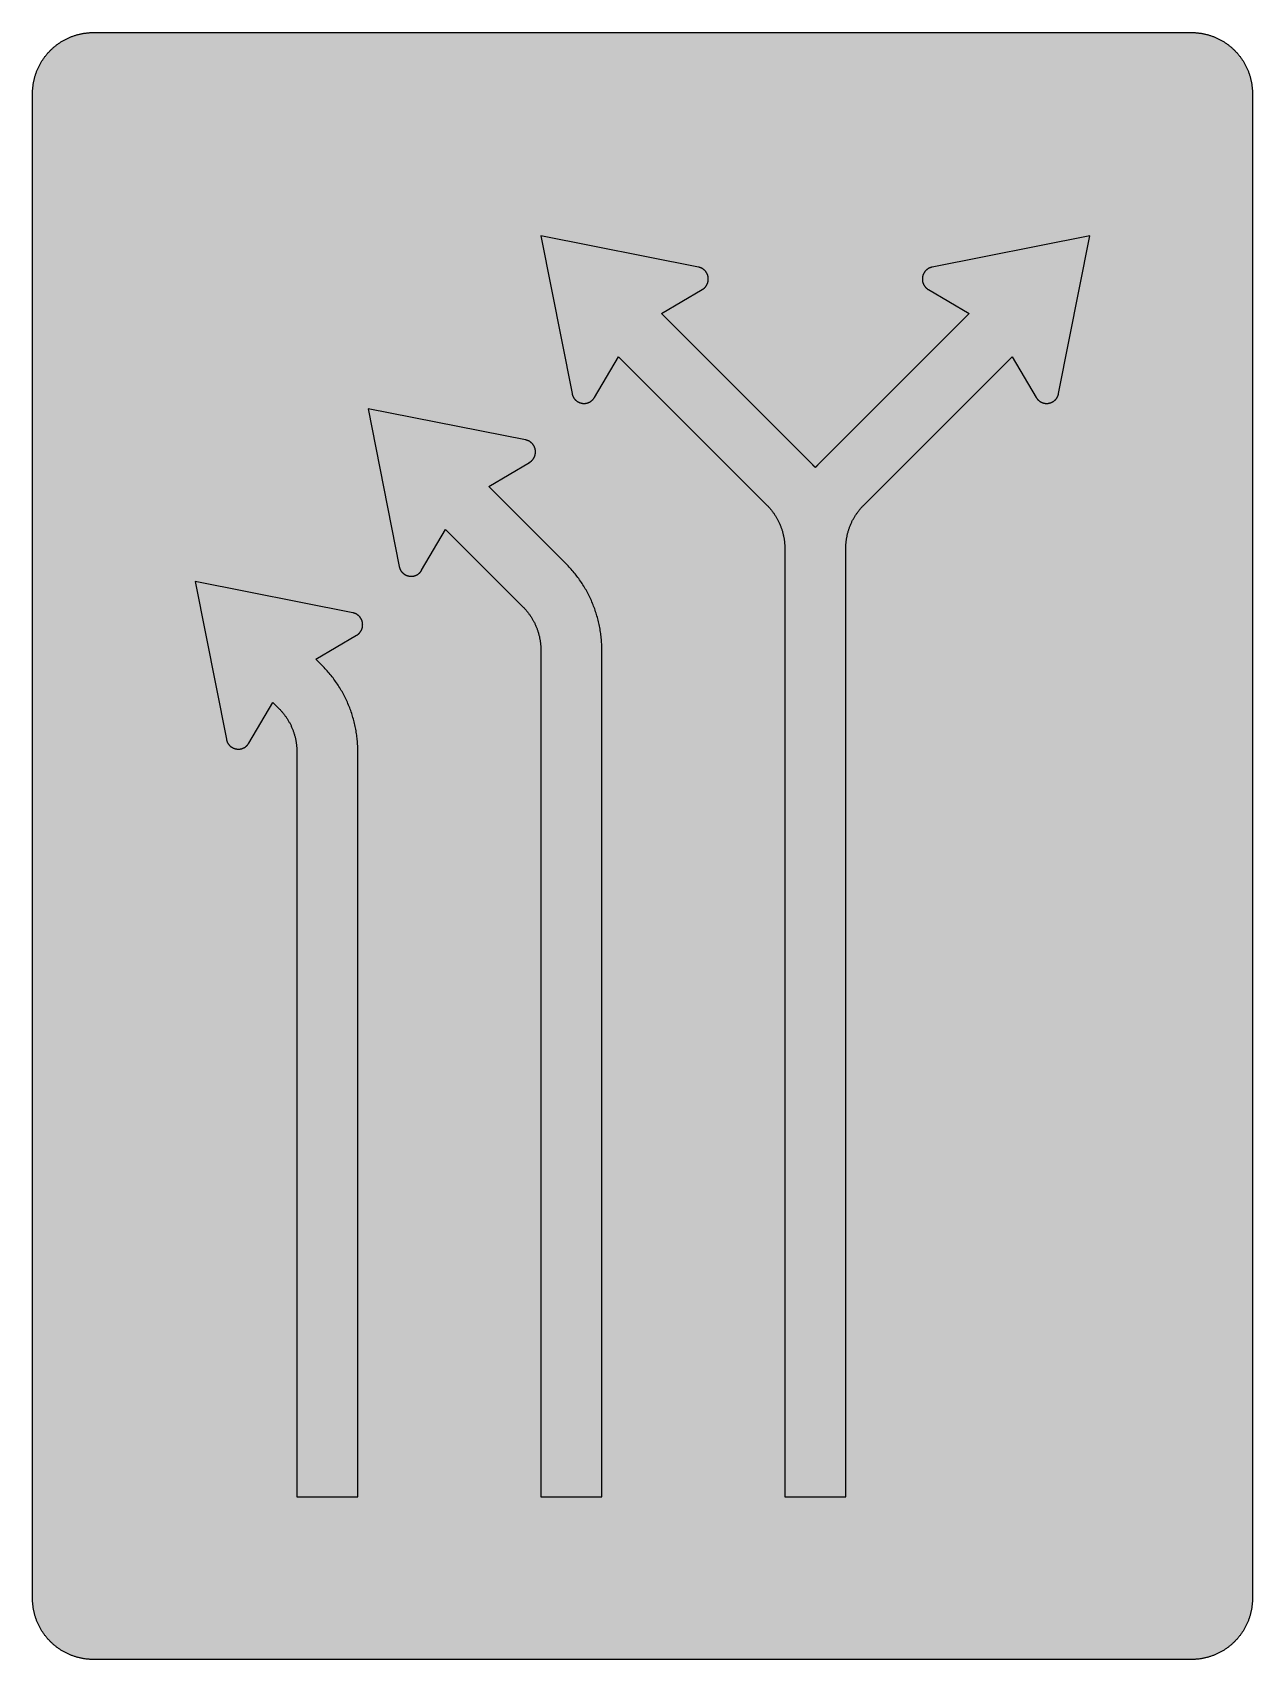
# Model space of a CAD drawing. Header units: millimetres. Extents: x 0 to 423, y 0 to 564.
import ezdxf

# ---------------------------------------------------------------- set-up
doc = ezdxf.new("R2010")
doc.units = ezdxf.units.MM

msp = doc.modelspace()

# ---------------------------------------------------------------- hatches: boundary and pattern name
for color, points in [(254, [(21.2189, 0.0537), (20.955, 0.0533), (20.6934, 0.0584), (20.4292, 0.066), (20.1676, 0.0787), (19.906, 0.094), (19.6469, 0.1118), (19.3853, 0.1321), (19.1262, 0.1549), (18.8671, 0.1829), (18.608, 0.2134), (18.349, 0.2464), (18.0924, 0.2845), (17.8359, 0.3251), (17.5793, 0.3683), (17.3253, 0.414), (17.0688, 0.4623), (16.8148, 0.5156), (16.5633, 0.5715), (16.3093, 0.6299), (16.0579, 0.6909), (15.809, 0.7544), (15.56, 0.823), (15.3111, 0.8941), (15.0622, 0.9677), (14.8158, 1.0439), (14.5694, 1.1227), (14.3256, 1.2065), (14.0818, 1.2903), (13.8379, 1.3792), (13.5966, 1.4707), (13.3579, 1.5672), (13.1191, 1.6637), (12.8803, 1.7628), (12.6441, 1.8669), (12.4079, 1.9736), (12.1742, 2.0803), (11.9405, 2.192), (11.7094, 2.3089), (11.4808, 2.4257), (11.2522, 2.5451), (11.0236, 2.6695), (10.7975, 2.794), (10.574, 2.9235), (10.3505, 3.0556), (10.1295, 3.1877), (9.9111, 3.3249), (9.6926, 3.4646), (9.4742, 3.6068), (9.2608, 3.7541), (9.0475, 3.9014), (8.8341, 4.0513), (8.6258, 4.2037), (8.4176, 4.3612), (8.2118, 4.5187), (8.0061, 4.6812), (7.8029, 4.8438), (7.6022, 5.0114), (7.4041, 5.1816), (7.206, 5.3518), (7.0129, 5.527), (6.8174, 5.7048), (6.6269, 5.8826), (6.4389, 6.0655), (6.2509, 6.2509), (6.0655, 6.4389), (5.8852, 6.6269), (5.7048, 6.8174), (5.527, 7.0104), (5.3518, 7.206), (5.1816, 7.4041), (5.0114, 7.6022), (4.8463, 7.8029), (4.6812, 8.0061), (4.5187, 8.2118), (4.3612, 8.4176), (4.2062, 8.6258), (4.0513, 8.8341), (3.9014, 9.0475), (3.7541, 9.2608), (3.6068, 9.4742), (3.4646, 9.6926), (3.3249, 9.9085), (3.1877, 10.1295), (3.0556, 10.3505), (2.9235, 10.574), (2.794, 10.7975), (2.6695, 11.0236), (2.5451, 11.2522), (2.4257, 11.4808), (2.3063, 11.7094), (2.192, 11.9405), (2.0803, 12.1742), (1.971, 12.4079), (1.8669, 12.6441), (1.7628, 12.8803), (1.6637, 13.1191), (1.5646, 13.3579), (1.4707, 13.5966), (1.3792, 13.8379), (1.2903, 14.0818), (1.2065, 14.3256), (1.1227, 14.5694), (1.0439, 14.8158), (0.9652, 15.0622), (0.8915, 15.3111), (0.823, 15.56), (0.7544, 15.809), (0.6883, 16.0604), (0.6274, 16.3119), (0.569, 16.5633), (0.5131, 16.8148), (0.4623, 17.0688), (0.4115, 17.3253), (0.3658, 17.5793), (0.3226, 17.8359), (0.2819, 18.0924), (0.2464, 18.3515), (0.2134, 18.608), (0.1829, 18.8671), (0.1549, 19.1262), (0.1295, 19.3878), (0.1092, 19.6469), (0.0914, 19.9085), (0.0762, 20.1701), (0.066, 20.4318), (0.0584, 20.6934), (0.0533, 20.955), (0.0508, 21.2192), (0.0522, 543.3314), (0.0533, 543.593), (0.0584, 543.8546), (0.066, 544.1188), (0.0762, 544.3804), (0.0914, 544.642), (0.1092, 544.9011), (0.1295, 545.1627), (0.1549, 545.4218), (0.1829, 545.6809), (0.2134, 545.94), (0.2464, 546.1991), (0.2819, 546.4556), (0.3226, 546.7121), (0.3658, 546.9687), (0.4115, 547.2227), (0.4623, 547.4792), (0.5131, 547.7332), (0.569, 547.9847), (0.6274, 548.2387), (0.6883, 548.4876), (0.7544, 548.7391), (0.823, 548.988), (0.8915, 549.2369), (0.9652, 549.4858), (1.0439, 549.7322), (1.1227, 549.9786), (1.2065, 550.2224), (1.2903, 550.4663), (1.3792, 550.7076), (1.4707, 550.9489), (1.5646, 551.1902), (1.6637, 551.4289), (1.7628, 551.6677), (1.8669, 551.9039), (1.971, 552.1401), (2.0803, 552.3738), (2.192, 552.6049), (2.3063, 552.8386), (2.4257, 553.0672), (2.5451, 553.2958), (2.6695, 553.5244), (2.794, 553.7505), (2.9235, 553.974), (3.0556, 554.1975), (3.1877, 554.4185), (3.3249, 554.6369), (3.4646, 554.8554), (3.6068, 555.0738), (3.7541, 555.2872), (3.9014, 555.5005), (4.0513, 555.7114), (4.2062, 555.9222), (4.3612, 556.1305), (4.5187, 556.3362), (4.6812, 556.5419), (4.8463, 556.7451), (5.0114, 556.9458), (5.1816, 557.1439), (5.3518, 557.342), (5.527, 557.5351), (5.7048, 557.7281), (5.8852, 557.9212), (6.0655, 558.1091), (6.2509, 558.2971), (6.4389, 558.4825), (6.6269, 558.6628), (6.8174, 558.8432), (7.0129, 559.021), (7.206, 559.1937), (7.4041, 559.3664), (7.6022, 559.5366), (7.8029, 559.7017), (8.0061, 559.8668), (8.2118, 560.0268), (8.4176, 560.1868), (8.6258, 560.3418), (8.8341, 560.4967), (9.0475, 560.6466), (9.2608, 560.7939), (9.4742, 560.9387), (9.6926, 561.0835), (9.9111, 561.2232), (10.1295, 561.3603), (10.3505, 561.4924), (10.574, 561.6245), (10.7975, 561.754), (11.0236, 561.8785), (11.2522, 562.0029), (11.4808, 562.1223), (11.7094, 562.2392), (11.9405, 562.356), (12.1742, 562.4678), (12.4079, 562.5744), (12.6441, 562.6811), (12.8803, 562.7853), (13.1191, 562.8843), (13.3579, 562.9834), (13.5966, 563.0774), (13.8379, 563.1688), (14.0818, 563.2577), (14.3256, 563.3415), (14.5694, 563.4253), (14.8158, 563.5041), (15.0622, 563.5803), (15.3111, 563.6539), (15.56, 563.7251), (15.809, 563.7936), (16.0579, 563.8571), (16.3093, 563.9206), (16.5633, 563.9791), (16.8148, 564.0349), (17.0688, 564.0857), (17.3253, 564.1365), (17.5793, 564.1823), (17.8359, 564.2254), (18.0924, 564.2635), (18.349, 564.3016), (18.608, 564.3347), (18.8671, 564.3651), (19.1262, 564.3931), (19.3853, 564.4185), (19.6469, 564.4388), (19.906, 564.4566), (20.1676, 564.4718), (20.4292, 564.482), (20.6934, 564.4896), (20.955, 564.4947), (21.2166, 564.4972), (402.2189, 564.4981), (402.4808, 564.4947), (402.7424, 564.4896), (403.0066, 564.482), (403.2682, 564.4718), (403.5298, 564.4566), (403.7889, 564.4388), (404.0505, 564.4185), (404.3096, 564.3931), (404.5687, 564.3651), (404.8277, 564.3347), (405.0868, 564.3016), (405.3434, 564.2635), (405.5999, 564.2254), (405.8564, 564.1823), (406.113, 564.1365), (406.367, 564.0857), (406.621, 564.0349), (406.875, 563.9791), (407.1264, 563.9206), (407.3779, 563.8571), (407.6268, 563.7936), (407.8783, 563.7251), (408.1272, 563.6539), (408.3736, 563.5803), (408.62, 563.5041), (408.8663, 563.4253), (409.1102, 563.3415), (409.354, 563.2577), (409.5979, 563.1688), (409.8392, 563.0774), (410.0805, 562.9834), (410.3192, 562.8843), (410.5554, 562.7853), (410.7942, 562.6811), (411.0279, 562.5744), (411.2616, 562.4678), (411.4952, 562.356), (411.7264, 562.2392), (411.9575, 562.1223), (412.1861, 562.0029), (412.4122, 561.8785), (412.6382, 561.754), (412.8643, 561.6245), (413.0853, 561.4924), (413.3063, 561.3603), (413.5272, 561.2232), (413.7457, 561.0835), (413.9616, 560.9387), (414.1775, 560.7939), (414.3908, 560.6466), (414.6017, 560.4967), (414.8125, 560.3418), (415.0208, 560.1868), (415.2265, 560.0268), (415.4297, 559.8668), (415.6329, 559.7017), (415.8336, 559.5366), (416.0342, 559.3664), (416.2298, 559.1937), (416.4254, 559.021), (416.6184, 558.8432), (416.8089, 558.6628), (416.9994, 558.4825), (417.1848, 558.2971), (417.3703, 558.1091), (417.5531, 557.9212), (417.7335, 557.7281), (417.9087, 557.5351), (418.084, 557.342), (418.2567, 557.1439), (418.4244, 556.9458), (418.592, 556.7451), (418.7546, 556.5419), (418.9171, 556.3362), (419.0746, 556.1305), (419.2321, 555.9222), (419.3845, 555.7114), (419.5369, 555.5005), (419.6842, 555.2872), (419.829, 555.0738), (419.9712, 554.8554), (420.1109, 554.6369), (420.2481, 554.4185), (420.3827, 554.1975), (420.5148, 553.974), (420.6418, 553.7505), (420.7688, 553.5244), (420.8907, 553.2958), (421.0126, 553.0672), (421.1295, 552.8386), (421.2438, 552.6049), (421.3555, 552.3738), (421.4647, 552.1401), (421.5689, 551.9039), (421.673, 551.6677), (421.7746, 551.4289), (421.8711, 551.1902), (421.9651, 550.9489), (422.0566, 550.7076), (422.1455, 550.4663), (422.2318, 550.2224), (422.3131, 549.9786), (422.3918, 549.7322), (422.4706, 549.4858), (422.5442, 549.2369), (422.6128, 548.988), (422.6814, 548.7391), (422.7449, 548.4876), (422.8084, 548.2387), (422.8668, 547.9847), (422.9227, 547.7332), (422.9735, 547.4792), (423.0243, 547.2227), (423.07, 546.9687), (423.1132, 546.7121), (423.1513, 546.4556), (423.1894, 546.1991), (423.2224, 545.94), (423.2529, 545.6809), (423.2808, 545.4218), (423.3037, 545.1627), (423.3266, 544.9011), (423.3443, 544.642), (423.357, 544.3804), (423.3697, 544.1188), (423.3774, 543.8546), (423.3824, 543.593), (423.385, 543.3314), (423.3855, 21.2203), (423.3824, 20.955), (423.3774, 20.6934), (423.3697, 20.4318), (423.357, 20.1701), (423.3443, 19.9085), (423.3266, 19.6469), (423.3037, 19.3878), (423.2808, 19.1262), (423.2529, 18.8671), (423.2224, 18.608), (423.1894, 18.3515), (423.1513, 18.0924), (423.1132, 17.8359), (423.07, 17.5793), (423.0243, 17.3253), (422.9735, 17.0688), (422.9227, 16.8148), (422.8668, 16.5633), (422.8084, 16.3119), (422.7449, 16.0604), (422.6814, 15.809), (422.6128, 15.56), (422.5442, 15.3111), (422.4706, 15.0622), (422.3918, 14.8158), (422.3131, 14.5694), (422.2318, 14.3256), (422.1455, 14.0818), (422.0566, 13.8379), (421.9651, 13.5966), (421.8711, 13.3579), (421.7746, 13.1191), (421.673, 12.8803), (421.5689, 12.6441), (421.4647, 12.4079), (421.3555, 12.1742), (421.2438, 11.9405), (421.1295, 11.7094), (421.0126, 11.4808), (420.8907, 11.2522), (420.7688, 11.0236), (420.6418, 10.7975), (420.5148, 10.574), (420.3827, 10.3505), (420.2481, 10.1295), (420.1109, 9.9085), (419.9712, 9.6926), (419.829, 9.4742), (419.6842, 9.2608), (419.5369, 9.0475), (419.3845, 8.8341), (419.2321, 8.6258), (419.0746, 8.4176), (418.9171, 8.2118), (418.7546, 8.0061), (418.592, 7.8029), (418.4244, 7.6022), (418.2567, 7.4041), (418.084, 7.206), (417.9087, 7.0104), (417.7335, 6.8174), (417.5531, 6.6269), (417.3703, 6.4389), (417.1848, 6.2509), (416.9994, 6.0655), (416.8089, 5.8826), (416.6184, 5.7048), (416.4254, 5.527), (416.2298, 5.3518), (416.0342, 5.1816), (415.8336, 5.0114), (415.6329, 4.8438), (415.4297, 4.6812), (415.2265, 4.5187), (415.0208, 4.3612), (414.8125, 4.2037), (414.6017, 4.0513), (414.3908, 3.9014), (414.1775, 3.7541), (413.9616, 3.6068), (413.7457, 3.4646), (413.5272, 3.3249), (413.3063, 3.1877), (413.0853, 3.0556), (412.8643, 2.9235), (412.6382, 2.794), (412.4122, 2.6695), (412.1861, 2.5451), (411.9575, 2.4257), (411.7264, 2.3089), (411.4952, 2.192), (411.2616, 2.0803), (411.0279, 1.9736), (410.7942, 1.8669), (410.5554, 1.7628), (410.3192, 1.6637), (410.0805, 1.5672), (409.8392, 1.4707), (409.5979, 1.3792), (409.354, 1.2903), (409.1102, 1.2065), (408.8663, 1.1227), (408.62, 1.0439), (408.3736, 0.9677), (408.1272, 0.8941), (407.8783, 0.823), (407.6268, 0.7544), (407.3779, 0.6909), (407.1264, 0.6299), (406.875, 0.5715), (406.621, 0.5156), (406.367, 0.4623), (406.113, 0.414), (405.8564, 0.3683), (405.5999, 0.3251), (405.3434, 0.2845), (405.0868, 0.2464), (404.8277, 0.2134), (404.5687, 0.1829), (404.3096, 0.1549), (404.0505, 0.1321), (403.7889, 0.1118), (403.5298, 0.094), (403.2682, 0.0787), (403.0066, 0.066), (402.7424, 0.0584), (402.4808, 0.0533), (402.2166, 0.0533)]), (59, [(218.35, 467.0016), (232.4735, 475.3279), (232.5319, 475.3635), (232.5929, 475.3991), (232.6513, 475.4372), (232.7097, 475.4753), (232.7656, 475.5159), (232.8215, 475.5566), (232.8774, 475.5972), (232.9332, 475.6404), (232.9866, 475.6836), (233.0399, 475.7268), (233.0933, 475.7725), (233.1441, 475.8182), (233.1949, 475.8639), (233.2457, 475.9096), (233.2939, 475.9579), (233.3422, 476.0062), (233.3904, 476.057), (233.4362, 476.1052), (233.4819, 476.156), (233.5276, 476.2068), (233.5708, 476.2602), (233.6165, 476.3135), (233.6571, 476.3668), (233.7003, 476.4202), (233.741, 476.4735), (233.7791, 476.5294), (233.8172, 476.5853), (233.8553, 476.6412), (233.8934, 476.6996), (233.9289, 476.7555), (233.9645, 476.8139), (233.9975, 476.8723), (234.0305, 476.9333), (234.0635, 476.9917), (234.0966, 477.0526), (234.1245, 477.1136), (234.155, 477.1746), (234.1829, 477.2355), (234.2109, 477.299), (234.2363, 477.3625), (234.2617, 477.4235), (234.2871, 477.487), (234.3099, 477.553), (234.3328, 477.6165), (234.3531, 477.6826), (234.3734, 477.7461), (234.3937, 477.8121), (234.4115, 477.8781), (234.4293, 477.9442), (234.4445, 478.0102), (234.4598, 478.0788), (234.475, 478.1448), (234.4877, 478.2134), (234.5004, 478.282), (234.5106, 478.348), (234.5207, 478.4166), (234.5284, 478.4852), (234.536, 478.5538), (234.5411, 478.6249), (234.5461, 478.6935), (234.5512, 478.7621), (234.5538, 478.8332), (234.5563, 478.9018), (234.5563, 478.9729), (234.5563, 479.0669), (234.5512, 479.1608), (234.5461, 479.2548), (234.5385, 479.3488), (234.5309, 479.4402), (234.5182, 479.5342), (234.5055, 479.6257), (234.4903, 479.7146), (234.4725, 479.806), (234.4547, 479.8949), (234.4344, 479.9838), (234.4115, 480.0727), (234.3861, 480.1616), (234.3607, 480.248), (234.3328, 480.3343), (234.3023, 480.4207), (234.2693, 480.5045), (234.2363, 480.5883), (234.2007, 480.6696), (234.1651, 480.7534), (234.1245, 480.8347), (234.0839, 480.9134), (234.0432, 480.9947), (234, 481.0709), (233.9543, 481.1497), (233.9061, 481.2259), (233.8578, 481.2995), (233.8095, 481.3757), (233.7562, 481.4468), (233.7054, 481.5205), (233.6495, 481.5916), (233.5936, 481.6602), (233.5352, 481.7288), (233.4768, 481.7948), (233.4158, 481.8609), (233.3549, 481.9269), (233.2914, 481.9904), (233.2279, 482.0514), (233.1618, 482.1123), (233.0958, 482.1733), (233.0272, 482.2317), (232.9561, 482.2876), (232.885, 482.3435), (232.8139, 482.3968), (232.7402, 482.4476), (232.6665, 482.4984), (232.5903, 482.5492), (232.5141, 482.5949), (232.4354, 482.6406), (232.3567, 482.6864), (232.2754, 482.7295), (232.1941, 482.7702), (232.1128, 482.8108), (232.029, 482.8464), (231.9452, 482.8845), (231.8588, 482.9175), (231.7725, 482.9505), (231.6861, 482.981), (231.5972, 483.0089), (231.5083, 483.0369), (231.4194, 483.0623), (231.328, 483.0851), (231.2365, 483.108), (231.1451, 483.1258), (176.4411, 493.9425), (187.2562, 439.2383), (187.2742, 439.1457), (187.2945, 439.0517), (187.3199, 438.9628), (187.3453, 438.8714), (187.3707, 438.7825), (187.4012, 438.6936), (187.4317, 438.6072), (187.4622, 438.5208), (187.4977, 438.437), (187.5333, 438.3507), (187.5714, 438.2694), (187.612, 438.1856), (187.6527, 438.1043), (187.6958, 438.0255), (187.739, 437.9443), (187.7847, 437.8681), (187.833, 437.7893), (187.8813, 437.7157), (187.9321, 437.6395), (187.9854, 437.5658), (188.0387, 437.4947), (188.0946, 437.4236), (188.1505, 437.355), (188.2089, 437.2864), (188.2673, 437.2178), (188.3283, 437.1543), (188.3918, 437.0883), (188.4553, 437.0248), (188.5188, 436.9638), (188.5848, 436.9029), (188.6534, 436.8444), (188.722, 436.7886), (188.7906, 436.7327), (188.8617, 436.6768), (188.9328, 436.6235), (189.0065, 436.5727), (189.0801, 436.5219), (189.1563, 436.4736), (189.2325, 436.4279), (189.3087, 436.3822), (189.3875, 436.339), (189.4662, 436.2958), (189.5475, 436.2552), (189.6288, 436.2171), (189.7101, 436.179), (189.7939, 436.1434), (189.8777, 436.1104), (189.9615, 436.0799), (190.0479, 436.0494), (190.1342, 436.0215), (190.2206, 435.9935), (190.307, 435.9707), (190.3959, 435.9478), (190.4848, 435.9275), (190.5762, 435.9072), (190.6651, 435.8894), (190.7565, 435.8742), (190.848, 435.8615), (190.9394, 435.8513), (191.0334, 435.8411), (191.1248, 435.8335), (191.2188, 435.8284), (191.3128, 435.8259), (191.4093, 435.8259), (191.4779, 435.8259), (191.549, 435.8284), (191.6176, 435.831), (191.6887, 435.8335), (191.7573, 435.8386), (191.8259, 435.8462), (191.8945, 435.8538), (191.963, 435.8615), (192.0316, 435.8716), (192.1002, 435.8818), (192.1688, 435.8945), (192.2348, 435.9072), (192.3034, 435.9199), (192.3694, 435.9351), (192.4355, 435.9529), (192.5041, 435.9681), (192.5701, 435.9885), (192.6336, 436.0062), (192.6996, 436.0266), (192.7657, 436.0494), (192.8292, 436.0697), (192.8927, 436.0951), (192.9562, 436.118), (193.0197, 436.1434), (193.0832, 436.1713), (193.1441, 436.1967), (193.2051, 436.2272), (193.2686, 436.2552), (193.3296, 436.2856), (193.388, 436.3161), (193.4489, 436.3491), (193.5074, 436.3822), (193.5658, 436.4177), (193.6242, 436.4507), (193.6826, 436.4888), (193.7385, 436.5244), (193.7969, 436.5625), (193.8528, 436.6006), (193.9061, 436.6412), (193.962, 436.6819), (194.0154, 436.7225), (194.0687, 436.7657), (194.122, 436.8089), (194.1728, 436.8521), (194.2236, 436.8978), (194.2744, 436.9435), (194.3252, 436.9918), (194.3735, 437.0375), (194.4218, 437.0857), (194.47, 437.1365), (194.5183, 437.1873), (194.564, 437.2381), (194.6097, 437.2889), (194.6529, 437.3423), (194.6986, 437.3956), (194.7418, 437.449), (194.7824, 437.5023), (194.8256, 437.5582), (194.8663, 437.6166), (194.9044, 437.6725), (194.9425, 437.7309), (194.9806, 437.7893), (195.0187, 437.8477), (195.0542, 437.9087), (203.382, 452.0336), (254.9095, 400.5072), (255.0922, 400.3192), (255.2751, 400.1287), (255.4554, 399.9382), (255.6307, 399.7452), (255.8059, 399.5496), (255.9787, 399.354), (256.1463, 399.1534), (256.3139, 398.9527), (256.479, 398.7521), (256.6391, 398.5463), (256.7991, 398.3406), (256.954, 398.1323), (257.1064, 397.9215), (257.2588, 397.7107), (257.4061, 397.4973), (257.5509, 397.2814), (257.6932, 397.0655), (257.8329, 396.8471), (257.97, 396.6286), (258.1046, 396.4076), (258.2367, 396.1841), (258.3637, 395.9606), (258.4907, 395.7345), (258.6126, 395.5059), (258.7346, 395.2773), (258.8514, 395.0487), (258.9657, 394.8151), (259.0775, 394.5839), (259.1867, 394.3502), (259.2934, 394.114), (259.395, 393.8778), (259.4966, 393.639), (259.5931, 393.4003), (259.6871, 393.159), (259.7785, 392.9177), (259.8674, 392.6764), (259.9538, 392.4325), (260.035, 392.1887), (260.1163, 391.9423), (260.1925, 391.6959), (260.2662, 391.447), (260.3373, 391.1981), (260.4033, 390.9492), (260.4694, 390.6977), (260.5303, 390.4463), (260.5888, 390.1948), (260.6446, 389.9408), (260.6954, 389.6868), (260.7462, 389.4328), (260.792, 389.1788), (260.8351, 388.9223), (260.8758, 388.6657), (260.9113, 388.4066), (260.9444, 388.1501), (260.9748, 387.891), (261.0028, 387.6319), (261.0282, 387.3703), (261.0485, 387.1112), (261.0663, 386.8496), (261.0815, 386.588), (261.0917, 386.3264), (261.0993, 386.0648), (261.1044, 385.8031), (261.1069, 385.539), (261.1078, 56.4981), (282.2744, 56.4981), (282.2744, 385.5403), (282.2753, 385.8031), (282.2804, 386.0648), (282.288, 386.3264), (282.2981, 386.588), (282.3134, 386.8496), (282.3312, 387.1112), (282.3515, 387.3703), (282.3769, 387.6319), (282.4048, 387.891), (282.4353, 388.1501), (282.4683, 388.4066), (282.5064, 388.6657), (282.5445, 388.9223), (282.5877, 389.1788), (282.6334, 389.4328), (282.6842, 389.6868), (282.735, 389.9408), (282.7909, 390.1948), (282.8493, 390.4463), (282.9128, 390.6977), (282.9763, 390.9492), (283.0449, 391.1981), (283.116, 391.447), (283.1897, 391.6959), (283.2659, 391.9423), (283.3446, 392.1887), (283.4284, 392.4325), (283.5123, 392.6764), (283.6012, 392.9177), (283.6926, 393.159), (283.7866, 393.4003), (283.8856, 393.639), (283.9847, 393.8778), (284.0888, 394.114), (284.1955, 394.3502), (284.3022, 394.5839), (284.414, 394.8151), (284.5308, 395.0487), (284.6476, 395.2773), (284.767, 395.5059), (284.8915, 395.7345), (285.0159, 395.9606), (285.1455, 396.1841), (285.2776, 396.4076), (285.4096, 396.6286), (285.5468, 396.8471), (285.6865, 397.0655), (285.8313, 397.2814), (285.9761, 397.4973), (286.1234, 397.7107), (286.2732, 397.9215), (286.4282, 398.1323), (286.5831, 398.3406), (286.7431, 398.5463), (286.9032, 398.7521), (287.0683, 398.9527), (287.2334, 399.1534), (287.4035, 399.354), (287.5763, 399.5496), (287.749, 399.7452), (287.9268, 399.9382), (288.1071, 400.1287), (288.2875, 400.3192), (288.4729, 400.5072), (340.0005, 452.0336), (348.3282, 437.9101), (348.3635, 437.8477), (348.3991, 437.7893), (348.4372, 437.7309), (348.4778, 437.6725), (348.5159, 437.6166), (348.5566, 437.5582), (348.5972, 437.5023), (348.6404, 437.449), (348.6836, 437.3956), (348.7268, 437.3423), (348.7725, 437.2889), (348.8182, 437.2381), (348.8639, 437.1873), (348.9096, 437.1365), (348.9579, 437.0857), (349.0062, 437.0375), (349.057, 436.9918), (349.1052, 436.9435), (349.156, 436.8978), (349.2068, 436.8521), (349.2602, 436.8089), (349.3135, 436.7657), (349.3668, 436.7225), (349.4202, 436.6819), (349.4735, 436.6412), (349.5294, 436.6006), (349.5853, 436.5625), (349.6412, 436.5244), (349.6996, 436.4888), (349.7555, 436.4507), (349.8139, 436.4177), (349.8748, 436.3822), (349.9333, 436.3491), (349.9917, 436.3161), (350.0526, 436.2856), (350.1136, 436.2552), (350.1746, 436.2272), (350.2381, 436.1967), (350.299, 436.1713), (350.3625, 436.1434), (350.426, 436.118), (350.4895, 436.0951), (350.553, 436.0697), (350.6165, 436.0494), (350.6826, 436.0266), (350.7461, 436.0062), (350.8121, 435.9885), (350.8781, 435.9681), (350.9442, 435.9529), (351.0102, 435.9351), (351.0788, 435.9199), (351.1448, 435.9072), (351.2134, 435.8945), (351.282, 435.8818), (351.348, 435.8716), (351.4166, 435.8615), (351.4852, 435.8538), (351.5563, 435.8462), (351.6249, 435.8386), (351.6935, 435.8335), (351.7646, 435.831), (351.8332, 435.8284), (351.9043, 435.8259), (351.9729, 435.8259), (352.0669, 435.8259), (352.1608, 435.8284), (352.2548, 435.8335), (352.3488, 435.8411), (352.4402, 435.8513), (352.5342, 435.8615), (352.6257, 435.8742), (352.7171, 435.8894), (352.806, 435.9072), (352.8949, 435.9275), (352.9863, 435.9478), (353.0727, 435.9707), (353.1616, 435.9935), (353.248, 436.0215), (353.3343, 436.0494), (353.4207, 436.0799), (353.5045, 436.1104), (353.5883, 436.1434), (353.6721, 436.179), (353.7534, 436.2171), (353.8347, 436.2552), (353.9134, 436.2958), (353.9947, 436.339), (354.0709, 436.3822), (354.1497, 436.4279), (354.2259, 436.4736), (354.3021, 436.5219), (354.3757, 436.5727), (354.4494, 436.6235), (354.5205, 436.6768), (354.5916, 436.7327), (354.6602, 436.7886), (354.7288, 436.8444), (354.7974, 436.9029), (354.8634, 436.9638), (354.9269, 437.0248), (354.9904, 437.0883), (355.0514, 437.1543), (355.1123, 437.2178), (355.1733, 437.2864), (355.2317, 437.355), (355.2876, 437.4236), (355.3435, 437.4947), (355.3968, 437.5658), (355.4476, 437.6395), (355.4984, 437.7157), (355.5492, 437.7893), (355.5949, 437.8681), (355.6432, 437.9443), (355.6864, 438.0255), (355.7295, 438.1043), (355.7702, 438.1856), (355.8108, 438.2694), (355.8489, 438.3507), (355.8845, 438.437), (355.9175, 438.5208), (355.9505, 438.6072), (355.981, 438.6936), (356.0115, 438.7825), (356.0369, 438.8714), (356.0623, 438.9628), (356.0851, 439.0517), (356.108, 439.1457), (356.1258, 439.2371), (366.9411, 493.9425), (312.2387, 483.1274), (312.1457, 483.108), (312.0542, 483.0851), (311.9628, 483.0623), (311.8714, 483.0369), (311.7825, 483.0089), (311.6961, 482.981), (311.6072, 482.9505), (311.5208, 482.9175), (311.437, 482.8845), (311.3507, 482.8464), (311.2694, 482.8108), (311.1856, 482.7702), (311.1043, 482.7295), (311.0255, 482.6864), (310.9468, 482.6406), (310.8681, 482.5949), (310.7919, 482.5492), (310.7157, 482.4984), (310.6395, 482.4476), (310.5683, 482.3968), (310.4947, 482.3435), (310.4236, 482.2876), (310.355, 482.2317), (310.2864, 482.1733), (310.2204, 482.1123), (310.1543, 482.0514), (310.0883, 481.9904), (310.0273, 481.9269), (309.9638, 481.8609), (309.9029, 481.7948), (309.8444, 481.7288), (309.7886, 481.6602), (309.7327, 481.5916), (309.6768, 481.5205), (309.6235, 481.4468), (309.5727, 481.3757), (309.5219, 481.2995), (309.4736, 481.2259), (309.4279, 481.1497), (309.3822, 481.0709), (309.339, 480.9947), (309.2958, 480.9134), (309.2552, 480.8347), (309.2171, 480.7534), (309.1815, 480.6696), (309.1459, 480.5883), (309.1104, 480.5045), (309.0799, 480.4207), (309.0494, 480.3343), (309.0215, 480.248), (308.9961, 480.1616), (308.9707, 480.0727), (308.9478, 479.9838), (308.9275, 479.8949), (308.9072, 479.806), (308.8894, 479.7146), (308.8767, 479.6257), (308.8615, 479.5342), (308.8513, 479.4402), (308.8411, 479.3488), (308.8335, 479.2548), (308.8284, 479.1608), (308.8259, 479.0669), (308.8259, 478.9729), (308.8259, 478.9018), (308.8284, 478.8332), (308.831, 478.7621), (308.8335, 478.6935), (308.8386, 478.6249), (308.8462, 478.5538), (308.8538, 478.4852), (308.8615, 478.4166), (308.8716, 478.348), (308.8818, 478.282), (308.8945, 478.2134), (308.9072, 478.1448), (308.9199, 478.0788), (308.9351, 478.0102), (308.9529, 477.9442), (308.9681, 477.8781), (308.9885, 477.8121), (309.0062, 477.7461), (309.0266, 477.6826), (309.0494, 477.6165), (309.0697, 477.553), (309.0951, 477.487), (309.118, 477.4235), (309.1434, 477.3625), (309.1713, 477.299), (309.1967, 477.2355), (309.2272, 477.1746), (309.2552, 477.1136), (309.2856, 477.0526), (309.3187, 476.9917), (309.3491, 476.9333), (309.3822, 476.8723), (309.4177, 476.8139), (309.4533, 476.7555), (309.4888, 476.6996), (309.5244, 476.6412), (309.5625, 476.5853), (309.6031, 476.5294), (309.6412, 476.4735), (309.6819, 476.4202), (309.7225, 476.3668), (309.7657, 476.3135), (309.8089, 476.2602), (309.8546, 476.2068), (309.8978, 476.156), (309.9435, 476.1052), (309.9918, 476.057), (310.0375, 476.0062), (310.0857, 475.9579), (310.1365, 475.9096), (310.1873, 475.8639), (310.2381, 475.8182), (310.2889, 475.7725), (310.3423, 475.7268), (310.3956, 475.6836), (310.449, 475.6404), (310.5023, 475.5972), (310.5582, 475.5566), (310.6166, 475.5159), (310.6725, 475.4753), (310.7309, 475.4372), (310.7893, 475.3991), (310.8477, 475.3635), (310.9087, 475.3254), (325.0336, 467.0016), (273.5076, 415.4742), (273.4767, 415.4424), (273.4488, 415.4145), (273.4183, 415.384), (273.3904, 415.356), (273.3599, 415.3256), (273.3319, 415.2976), (273.3015, 415.2671), (273.2735, 415.2367), (273.243, 415.2087), (273.2151, 415.1782), (273.1846, 415.1503), (273.1567, 415.1198), (273.1287, 415.0893), (273.0983, 415.0614), (273.0703, 415.0309), (273.0398, 415.0004), (273.0119, 414.97), (272.984, 414.942), (272.9535, 414.9115), (272.9255, 414.8811), (272.8976, 414.8506), (272.8671, 414.8226), (272.8392, 414.7922), (272.8112, 414.7617), (272.7833, 414.7312), (272.7528, 414.7007), (272.7249, 414.6728), (272.6969, 414.6423), (272.669, 414.6118), (272.6411, 414.5813), (272.6106, 414.5509), (272.5826, 414.5204), (272.5547, 414.4899), (272.5268, 414.462), (272.4988, 414.4315), (272.4709, 414.401), (272.4404, 414.3705), (272.4125, 414.34), (272.3845, 414.3096), (272.3566, 414.2791), (272.3286, 414.2486), (272.3007, 414.2181), (272.2728, 414.1876), (272.2448, 414.1572), (272.2169, 414.1267), (272.1889, 414.0962), (272.161, 414.0657), (272.1331, 414.0352), (272.1051, 414.0048), (272.0772, 413.9743), (272.0492, 413.9413), (272.0213, 413.9108), (271.9934, 413.8803), (271.9654, 413.8498), (271.9375, 413.8193), (271.9095, 413.7889), (271.8816, 413.7584), (271.8562, 413.7279), (271.8283, 413.6949), (271.8003, 413.6644), (271.7724, 413.6339), (271.7444, 413.6034), (271.7165, 413.573), (271.6911, 413.5399), (271.6632, 413.573), (271.6352, 413.6034), (271.6073, 413.6339), (271.5793, 413.6644), (271.5514, 413.6949), (271.526, 413.7279), (271.4981, 413.7584), (271.4701, 413.7889), (271.4422, 413.8193), (271.4142, 413.8498), (271.3863, 413.8803), (271.3584, 413.9108), (271.3304, 413.9413), (271.3025, 413.9743), (271.2745, 414.0048), (271.2466, 414.0352), (271.2187, 414.0657), (271.1907, 414.0962), (271.1628, 414.1267), (271.1348, 414.1572), (271.1069, 414.1876), (271.079, 414.2181), (271.051, 414.2486), (271.0231, 414.2791), (270.9951, 414.3096), (270.9672, 414.34), (270.9393, 414.3705), (270.9113, 414.401), (270.8834, 414.4315), (270.8529, 414.462), (270.825, 414.4899), (270.797, 414.5204), (270.7691, 414.5509), (270.7411, 414.5813), (270.7132, 414.6118), (270.6827, 414.6423), (270.6548, 414.6728), (270.6268, 414.7007), (270.5989, 414.7312), (270.5684, 414.7617), (270.5405, 414.7922), (270.5125, 414.8226), (270.4846, 414.8506), (270.4541, 414.8811), (270.4262, 414.9115), (270.3982, 414.942), (270.3678, 414.97), (270.3398, 415.0004), (270.3119, 415.0309), (270.2814, 415.0614), (270.2535, 415.0893), (270.2255, 415.1198), (270.195, 415.1503), (270.1671, 415.1782), (270.1366, 415.2087), (270.1087, 415.2367), (270.0782, 415.2671), (270.0503, 415.2976), (270.0223, 415.3256), (269.9918, 415.356), (269.9639, 415.384), (269.9334, 415.4145), (269.9055, 415.4424), (269.875, 415.4729)]), (59, [(158.3778, 407.0294), (172.5013, 415.3556), (172.56, 415.3916), (172.6184, 415.4272), (172.6794, 415.4653), (172.7352, 415.5034), (172.7937, 415.544), (172.8495, 415.5846), (172.9054, 415.6253), (172.9613, 415.6685), (173.0146, 415.7116), (173.068, 415.7548), (173.1213, 415.8005), (173.1721, 415.8437), (173.2229, 415.892), (173.2737, 415.9377), (173.322, 415.986), (173.3702, 416.0342), (173.4185, 416.0825), (173.4642, 416.1333), (173.5099, 416.1841), (173.5557, 416.2349), (173.5988, 416.2882), (173.642, 416.339), (173.6852, 416.3924), (173.7258, 416.4482), (173.7665, 416.5016), (173.8071, 416.5575), (173.8452, 416.6133), (173.8833, 416.6692), (173.9214, 416.7276), (173.957, 416.7835), (173.9925, 416.8419), (174.0256, 416.9004), (174.0586, 416.9613), (174.0916, 417.0197), (174.1221, 417.0807), (174.1526, 417.1417), (174.183, 417.2026), (174.211, 417.2636), (174.2389, 417.3271), (174.2643, 417.388), (174.2897, 417.4515), (174.3151, 417.515), (174.338, 417.5811), (174.3608, 417.6446), (174.3812, 417.7081), (174.4015, 417.7741), (174.4218, 417.8402), (174.4396, 417.9062), (174.4574, 417.9722), (174.4726, 418.0383), (174.4878, 418.1069), (174.5031, 418.1729), (174.5158, 418.2415), (174.5259, 418.3075), (174.5386, 418.3761), (174.5463, 418.4447), (174.5564, 418.5133), (174.564, 418.5818), (174.5691, 418.653), (174.5742, 418.7215), (174.5793, 418.7901), (174.5818, 418.8612), (174.5844, 418.9298), (174.5844, 419.0009), (174.5818, 419.0949), (174.5793, 419.1889), (174.5742, 419.2829), (174.5666, 419.3769), (174.559, 419.4683), (174.5463, 419.5597), (174.5336, 419.6537), (174.5183, 419.7426), (174.5005, 419.8341), (174.4828, 419.923), (174.4624, 420.0119), (174.4396, 420.1008), (174.4142, 420.1897), (174.3888, 420.276), (174.3583, 420.3624), (174.3304, 420.4462), (174.2973, 420.5326), (174.2643, 420.6164), (174.2288, 420.6977), (174.1907, 420.7815), (174.1526, 420.8628), (174.1119, 420.9415), (174.0713, 421.0228), (174.0256, 421.099), (173.9824, 421.1777), (173.9341, 421.2539), (173.8859, 421.3301), (173.8351, 421.4038), (173.7843, 421.4749), (173.7309, 421.5486), (173.6776, 421.6197), (173.6217, 421.6883), (173.5633, 421.7568), (173.5049, 421.8254), (173.4439, 421.8915), (173.3829, 421.955), (173.3194, 422.0185), (173.2559, 422.0794), (173.1899, 422.1404), (173.1213, 422.2013), (173.0527, 422.2598), (172.9842, 422.3156), (172.913, 422.3715), (172.8419, 422.4249), (172.7683, 422.4757), (172.6921, 422.5265), (172.6184, 422.5773), (172.5397, 422.623), (172.4635, 422.6712), (172.3822, 422.7144), (172.3034, 422.7576), (172.2222, 422.7982), (172.1383, 422.8389), (172.0571, 422.877), (171.9707, 422.9125), (171.8869, 422.9456), (171.8005, 422.9786), (171.7116, 423.0091), (171.6253, 423.037), (171.5364, 423.0649), (171.4449, 423.0903), (171.3535, 423.1132), (171.262, 423.1335), (171.1706, 423.1538), (116.4689, 433.9703), (127.284, 379.2675), (127.3023, 379.1737), (127.3226, 379.0823), (127.3454, 378.9909), (127.3708, 378.902), (127.3988, 378.8131), (127.4267, 378.7242), (127.4572, 378.6378), (127.4902, 378.5514), (127.5258, 378.4651), (127.5613, 378.3813), (127.5994, 378.2974), (127.6375, 378.2162), (127.6782, 378.1349), (127.7214, 378.0536), (127.7671, 377.9749), (127.8128, 377.8961), (127.8611, 377.8199), (127.9093, 377.7437), (127.9601, 377.6701), (128.0135, 377.5964), (128.0668, 377.5227), (128.1201, 377.4516), (128.1786, 377.383), (128.237, 377.3145), (128.2954, 377.2484), (128.3564, 377.1824), (128.4173, 377.1163), (128.4808, 377.0554), (128.5469, 376.9919), (128.6129, 376.9335), (128.6789, 376.8725), (128.7475, 376.8166), (128.8186, 376.7607), (128.8898, 376.7049), (128.9609, 376.6515), (129.0345, 376.6007), (129.1082, 376.5499), (129.1819, 376.5017), (129.2606, 376.4559), (129.3368, 376.4102), (129.4155, 376.367), (129.4943, 376.3239), (129.5756, 376.2832), (129.6568, 376.2451), (129.7381, 376.207), (129.8219, 376.1715), (129.9058, 376.1384), (129.9896, 376.108), (130.0759, 376.0775), (130.1598, 376.0495), (130.2487, 376.0216), (130.335, 375.9987), (130.4239, 375.9759), (130.5128, 375.953), (130.6017, 375.9352), (130.6932, 375.9175), (130.7846, 375.9022), (130.876, 375.8895), (130.9675, 375.8794), (131.0615, 375.8692), (131.1529, 375.8616), (131.2469, 375.8565), (131.3409, 375.854), (131.4348, 375.854), (131.506, 375.854), (131.5771, 375.854), (131.6457, 375.859), (131.7142, 375.8616), (131.7854, 375.8667), (131.8539, 375.8743), (131.9225, 375.8819), (131.9911, 375.8895), (132.0597, 375.8997), (132.1283, 375.9098), (132.1968, 375.9225), (132.2629, 375.9352), (132.3315, 375.9479), (132.3975, 375.9632), (132.4635, 375.9784), (132.5296, 375.9962), (132.5956, 376.014), (132.6617, 376.0343), (132.7277, 376.0546), (132.7912, 376.0749), (132.8572, 376.0978), (132.9207, 376.1207), (132.9842, 376.1461), (133.0477, 376.1715), (133.1112, 376.1969), (133.1722, 376.2248), (133.2332, 376.2527), (133.2967, 376.2832), (133.3551, 376.3137), (133.416, 376.3442), (133.477, 376.3772), (133.5354, 376.4102), (133.5938, 376.4458), (133.6523, 376.4788), (133.7107, 376.5169), (133.7666, 376.5525), (133.8224, 376.5906), (133.8783, 376.6287), (133.9342, 376.6693), (133.9901, 376.7099), (134.0434, 376.7506), (134.0968, 376.7938), (134.1501, 376.8369), (134.2009, 376.8801), (134.2517, 376.9258), (134.3025, 376.9716), (134.3533, 377.0198), (134.4016, 377.0655), (134.4498, 377.1138), (134.4981, 377.1646), (134.5463, 377.2129), (134.5921, 377.2637), (134.6378, 377.317), (134.681, 377.3678), (134.7267, 377.4211), (134.7699, 377.477), (134.8105, 377.5304), (134.8511, 377.5862), (134.8918, 377.6421), (134.9324, 377.7005), (134.9705, 377.759), (135.0086, 377.8174), (135.0467, 377.8758), (135.0823, 377.9368), (143.4098, 392.0614), (170.2428, 365.2294), (170.4264, 365.0412), (170.6093, 364.8532), (170.7871, 364.6602), (170.9649, 364.4671), (171.1401, 364.2716), (171.3103, 364.076), (171.4805, 363.8779), (171.6481, 363.6747), (171.8107, 363.474), (171.9732, 363.2683), (172.1307, 363.0625), (172.2882, 362.8542), (172.4406, 362.6434), (172.5905, 362.4326), (172.7403, 362.2192), (172.8851, 362.0059), (173.0273, 361.7874), (173.167, 361.569), (173.3042, 361.3506), (173.4388, 361.1296), (173.5684, 360.9061), (173.6979, 360.6825), (173.8249, 360.4565), (173.9468, 360.2279), (174.0662, 359.9993), (174.1856, 359.7707), (174.2999, 359.5395), (174.4116, 359.3059), (174.5209, 359.0722), (174.625, 358.836), (174.7291, 358.5997), (174.8282, 358.361), (174.9273, 358.1222), (175.0212, 357.8835), (175.1127, 357.6422), (175.2016, 357.3983), (175.2854, 357.1545), (175.3692, 356.9106), (175.448, 356.6643), (175.5242, 356.4179), (175.5978, 356.169), (175.6689, 355.92), (175.7375, 355.6711), (175.801, 355.4197), (175.862, 355.1682), (175.9204, 354.9167), (175.9763, 354.6653), (176.0296, 354.4113), (176.0779, 354.1547), (176.1261, 353.9007), (176.1668, 353.6442), (176.2074, 353.3877), (176.2455, 353.1286), (176.2785, 352.872), (176.309, 352.613), (176.337, 352.3539), (176.3598, 352.0948), (176.3827, 351.8332), (176.4005, 351.5716), (176.4132, 351.3099), (176.4259, 351.0483), (176.4335, 350.7867), (176.4386, 350.5251), (176.4411, 350.2609), (176.4411, 56.4981), (197.6078, 56.4981), (197.6078, 350.2625), (197.6044, 350.7867), (197.5942, 351.3125), (197.5764, 351.8357), (197.5536, 352.3615), (197.5256, 352.8822), (197.4901, 353.4054), (197.4469, 353.9261), (197.3986, 354.4443), (197.3453, 354.965), (197.2843, 355.4806), (197.2158, 355.9988), (197.1421, 356.5119), (197.0634, 357.0275), (196.977, 357.538), (196.883, 358.0486), (196.7865, 358.5591), (196.6798, 359.0671), (196.5706, 359.5726), (196.4538, 360.078), (196.3293, 360.5809), (196.1998, 361.0813), (196.0651, 361.5817), (195.9254, 362.077), (195.7781, 362.5723), (195.6232, 363.0676), (195.4632, 363.5578), (195.2981, 364.048), (195.1279, 364.5357), (194.9501, 365.0209), (194.7672, 365.5035), (194.5792, 365.9835), (194.3837, 366.461), (194.183, 366.9386), (193.9773, 367.411), (193.7664, 367.8809), (193.548, 368.3508), (193.3245, 368.8156), (193.0959, 369.2779), (192.8597, 369.7376), (192.6209, 370.1948), (192.3745, 370.6495), (192.1231, 371.1016), (191.864, 371.5512), (191.6024, 371.9957), (191.3331, 372.4377), (191.0588, 372.8771), (190.7794, 373.314), (190.4949, 373.7483), (190.2054, 374.1776), (189.9082, 374.6043), (189.6085, 375.0259), (189.3011, 375.4476), (188.9887, 375.8641), (188.6712, 376.2756), (188.3486, 376.6845), (188.021, 377.0909), (187.6882, 377.4923), (187.3479, 377.8885), (187.005, 378.2847), (186.657, 378.6734), (186.3014, 379.0594), (185.9432, 379.443), (185.5775, 379.8214), (185.2092, 380.1948)]), (59, [(98.4056, 347.0572), (112.5291, 355.3834), (112.588, 355.4171), (112.6465, 355.4552), (112.7049, 355.4933), (112.7633, 355.5314), (112.8217, 355.5721), (112.8776, 355.6127), (112.9335, 355.6533), (112.9894, 355.6965), (113.0427, 355.7397), (113.096, 355.7829), (113.1468, 355.8261), (113.2002, 355.8718), (113.251, 355.92), (113.3018, 355.9658), (113.35, 356.014), (113.3983, 356.0623), (113.4466, 356.1105), (113.4923, 356.1613), (113.538, 356.2121), (113.5837, 356.2629), (113.6269, 356.3163), (113.6701, 356.3671), (113.7133, 356.4204), (113.7539, 356.4763), (113.7945, 356.5296), (113.8352, 356.5855), (113.8733, 356.6414), (113.9114, 356.6973), (113.9495, 356.7532), (113.985, 356.8116), (114.0206, 356.87), (114.0536, 356.9284), (114.0866, 356.9868), (114.1197, 357.0478), (114.1501, 357.1088), (114.1806, 357.1697), (114.2111, 357.2307), (114.239, 357.2916), (114.267, 357.3551), (114.2924, 357.4161), (114.3178, 357.4796), (114.3432, 357.5431), (114.366, 357.6066), (114.3889, 357.6726), (114.4092, 357.7361), (114.4295, 357.8022), (114.4499, 357.8682), (114.4676, 357.9343), (114.4854, 358.0003), (114.5007, 358.0663), (114.5159, 358.1324), (114.5311, 358.201), (114.5438, 358.2695), (114.554, 358.3356), (114.5667, 358.4042), (114.5743, 358.4727), (114.5845, 358.5413), (114.5921, 358.6099), (114.5972, 358.6785), (114.6023, 358.7496), (114.6073, 358.8182), (114.6099, 358.8893), (114.6099, 358.9579), (114.6124, 359.029), (114.6099, 359.123), (114.6073, 359.217), (114.6023, 359.3109), (114.5946, 359.4049), (114.587, 359.4964), (114.5743, 359.5878), (114.5616, 359.6792), (114.5464, 359.7707), (114.5286, 359.8621), (114.5108, 359.951), (114.4905, 360.0399), (114.4676, 360.1288), (114.4422, 360.2177), (114.4143, 360.3041), (114.3864, 360.3904), (114.3559, 360.4743), (114.3254, 360.5606), (114.2924, 360.6444), (114.2568, 360.7257), (114.2187, 360.8095), (114.1806, 360.8908), (114.14, 360.9696), (114.0993, 361.0483), (114.0536, 361.127), (114.0079, 361.2058), (113.9622, 361.282), (113.9139, 361.3556), (113.8631, 361.4318), (113.8123, 361.503), (113.759, 361.5766), (113.7056, 361.6477), (113.6498, 361.7163), (113.5913, 361.7849), (113.5329, 361.8509), (113.472, 361.917), (113.411, 361.983), (113.3475, 362.0465), (113.2815, 362.1075), (113.218, 362.1684), (113.1494, 362.2294), (113.0808, 362.2878), (113.0122, 362.3437), (112.9411, 362.3996), (112.8674, 362.4529), (112.7963, 362.5037), (112.7201, 362.5545), (112.6439, 362.6053), (112.5677, 362.651), (112.489, 362.6968), (112.4102, 362.7425), (112.3315, 362.7857), (112.2502, 362.8263), (112.1664, 362.8669), (112.0851, 362.9025), (111.9988, 362.9406), (111.9149, 362.9736), (111.8286, 363.0066), (111.7397, 363.0371), (111.6533, 363.0651), (111.5644, 363.093), (111.473, 363.1184), (111.3815, 363.1413), (111.2901, 363.1616), (111.1987, 363.1819), (56.4967, 373.9981), (67.3118, 319.2953), (67.3303, 319.2018), (67.3506, 319.1104), (67.3735, 319.0189), (67.3989, 318.93), (67.4268, 318.8386), (67.4548, 318.7522), (67.4853, 318.6633), (67.5183, 318.577), (67.5538, 318.4931), (67.5894, 318.4093), (67.6275, 318.3255), (67.6656, 318.2417), (67.7062, 318.1604), (67.7494, 318.0817), (67.7951, 318.0029), (67.8409, 317.9242), (67.8891, 317.848), (67.9374, 317.7718), (67.9882, 317.6981), (68.039, 317.6245), (68.0949, 317.5508), (68.1482, 317.4797), (68.2066, 317.4111), (68.2625, 317.3425), (68.3235, 317.2765), (68.3844, 317.2104), (68.4454, 317.1444), (68.5089, 317.0809), (68.5749, 317.0199), (68.641, 316.959), (68.707, 316.9006), (68.7756, 316.8447), (68.8467, 316.7888), (68.9153, 316.7329), (68.9889, 316.6796), (69.0626, 316.6288), (69.1363, 316.578), (69.2099, 316.5297), (69.2861, 316.484), (69.3649, 316.4383), (69.4436, 316.3951), (69.5223, 316.3519), (69.6036, 316.3113), (69.6824, 316.2732), (69.7662, 316.2351), (69.8475, 316.1995), (69.9313, 316.1665), (70.0176, 316.136), (70.1015, 316.1055), (70.1878, 316.0776), (70.2767, 316.0497), (70.3631, 316.0268), (70.452, 316.0039), (70.5409, 315.9811), (70.6298, 315.9633), (70.7212, 315.9455), (70.8127, 315.9303), (70.9041, 315.9176), (70.9955, 315.9074), (71.0895, 315.8973), (71.181, 315.8896), (71.2749, 315.8846), (71.3689, 315.882), (71.4629, 315.8795), (71.534, 315.882), (71.6026, 315.882), (71.6737, 315.8846), (71.7423, 315.8896), (71.8134, 315.8947), (71.882, 315.9023), (71.9506, 315.9074), (72.0192, 315.9176), (72.0877, 315.9277), (72.1563, 315.9379), (72.2249, 315.9481), (72.2909, 315.9633), (72.3595, 315.976), (72.4256, 315.9912), (72.4916, 316.0065), (72.5576, 316.0243), (72.6237, 316.042), (72.6897, 316.0624), (72.7558, 316.0827), (72.8193, 316.103), (72.8853, 316.1259), (72.9488, 316.1487), (73.0123, 316.1741), (73.0758, 316.1995), (73.1368, 316.2249), (73.2003, 316.2529), (73.2612, 316.2808), (73.3222, 316.3113), (73.3831, 316.3418), (73.4441, 316.3722), (73.5051, 316.4053), (73.5635, 316.4383), (73.6219, 316.4713), (73.6803, 316.5069), (73.7387, 316.5424), (73.7946, 316.5805), (73.8505, 316.6186), (73.9064, 316.6567), (73.9623, 316.6974), (74.0181, 316.738), (74.0715, 316.7786), (74.1248, 316.8218), (74.1782, 316.865), (74.229, 316.9082), (74.2798, 316.9539), (74.3306, 316.9996), (74.3814, 317.0453), (74.4296, 317.0936), (74.4779, 317.1419), (74.5261, 317.1927), (74.5744, 317.2409), (74.6201, 317.2917), (74.6658, 317.3451), (74.709, 317.3959), (74.7522, 317.4492), (74.7954, 317.5051), (74.8386, 317.5584), (74.8792, 317.6143), (74.9198, 317.6702), (74.9605, 317.7286), (74.9986, 317.787), (75.0367, 317.8454), (75.0748, 317.9039), (75.1103, 317.9648), (83.4376, 332.0891), (85.5761, 329.9517), (85.7606, 329.7631), (85.9409, 329.5752), (86.1212, 329.3821), (86.299, 329.1891), (86.4718, 328.996), (86.6445, 328.7979), (86.8147, 328.5998), (86.9798, 328.3991), (87.1449, 328.1959), (87.3049, 327.9902), (87.4649, 327.7845), (87.6198, 327.5762), (87.7748, 327.3679), (87.9246, 327.1545), (88.072, 326.9412), (88.2167, 326.7278), (88.359, 326.5094), (88.4987, 326.2935), (88.6358, 326.0725), (88.7705, 325.8515), (88.9025, 325.628), (89.0321, 325.4045), (89.1565, 325.1784), (89.281, 324.9498), (89.4004, 324.7212), (89.5172, 324.4926), (89.6315, 324.2615), (89.7433, 324.0278), (89.8525, 323.7941), (89.9592, 323.5579), (90.0633, 323.3217), (90.1624, 323.0829), (90.2589, 322.8442), (90.3529, 322.6054), (90.4443, 322.3641), (90.5332, 322.1203), (90.6196, 321.8764), (90.7034, 321.6326), (90.7821, 321.3862), (90.8583, 321.1398), (90.932, 320.8909), (91.0031, 320.6445), (91.0692, 320.3931), (91.1352, 320.1441), (91.1962, 319.8927), (91.2546, 319.6387), (91.3105, 319.3872), (91.3638, 319.1332), (91.4121, 318.8767), (91.4578, 318.6227), (91.501, 318.3661), (91.5416, 318.1096), (91.5772, 317.8531), (91.6127, 317.594), (91.6432, 317.3349), (91.6686, 317.0758), (91.694, 316.8167), (91.7143, 316.5551), (91.7321, 316.2935), (91.7473, 316.0319), (91.7575, 315.7703), (91.7677, 315.5086), (91.7727, 315.247), (91.7727, 314.9829), (91.7744, 56.4981), (112.9411, 56.4981), (112.9411, 314.9847), (112.936, 315.5086), (112.9259, 316.0344), (112.9106, 316.5602), (112.8878, 317.0834), (112.8598, 317.6067), (112.8243, 318.1274), (112.7811, 318.6481), (112.7328, 319.1688), (112.6769, 319.6869), (112.616, 320.2051), (112.5499, 320.7207), (112.4763, 321.2338), (112.395, 321.7494), (112.3112, 322.26), (112.2172, 322.773), (112.1181, 323.281), (112.014, 323.789), (111.9022, 324.2945), (111.7854, 324.8), (111.6635, 325.3029), (111.5339, 325.8033), (111.3993, 326.3036), (111.2571, 326.8015), (111.1098, 327.2968), (110.9574, 327.7895), (110.7973, 328.2798), (110.6322, 328.77), (110.4621, 329.2577), (110.2843, 329.7428), (110.1014, 330.2254), (109.9134, 330.7055), (109.7178, 331.183), (109.5172, 331.6605), (109.3114, 332.1329), (109.0981, 332.6028), (108.8822, 333.0727), (108.6587, 333.5376), (108.4275, 333.9998), (108.1938, 334.4596), (107.9525, 334.9168), (107.7062, 335.3714), (107.4547, 335.8236), (107.1982, 336.2731), (106.934, 336.7176), (106.6673, 337.1621), (106.393, 337.6016), (106.1136, 338.0359), (105.8291, 338.4702), (105.537, 338.8995), (105.2424, 339.3262), (104.9401, 339.7504), (104.6328, 340.1695), (104.3229, 340.5861), (104.0054, 340.9975), (103.6828, 341.4065), (103.3551, 341.8129), (103.0199, 342.2142), (102.682, 342.613), (102.3391, 343.0067), (101.9886, 343.3953), (101.6356, 343.7814), (101.2749, 344.1649), (100.9117, 344.5434), (100.5408, 344.9168)])]:
    msp.add_hatch(color=color).paths.add_polyline_path(points)
h = msp.add_hatch(color=59)
h.paths.add_polyline_path([(21.2189, 5.3453), (21.021, 5.3442), (20.8229, 5.3492), (20.6273, 5.3543), (20.4318, 5.3645), (20.2336, 5.3746), (20.0381, 5.3873), (19.8425, 5.4026), (19.6494, 5.4229), (19.4539, 5.4432), (19.2608, 5.4661), (19.0678, 5.4915), (18.8747, 5.5169), (18.6817, 5.5474), (18.4887, 5.5804), (18.2982, 5.6159), (18.1077, 5.6515), (17.9172, 5.6921), (17.7267, 5.7328), (17.5362, 5.776), (17.3482, 5.8217), (17.1602, 5.8699), (16.9723, 5.9207), (16.7869, 5.9741), (16.6014, 6.03), (16.416, 6.0884), (16.2306, 6.1468), (16.0477, 6.2103), (15.8648, 6.2738), (15.6845, 6.3398), (15.5016, 6.4084), (15.3213, 6.4795), (15.1435, 6.5532), (14.9657, 6.6269), (14.7879, 6.7056), (14.6101, 6.7843), (14.4348, 6.8656), (14.2596, 6.9494), (14.0868, 7.0358), (13.9141, 7.1247), (13.7439, 7.2136), (13.5712, 7.305), (13.4036, 7.4016), (13.2359, 7.4981), (13.0683, 7.5946), (12.9007, 7.6962), (12.7356, 7.7978), (12.573, 7.9045), (12.4104, 8.0112), (12.2504, 8.1204), (12.0904, 8.2296), (11.9304, 8.3439), (11.7729, 8.4582), (11.618, 8.575), (11.463, 8.6944), (11.3081, 8.8163), (11.1582, 8.9383), (11.0058, 9.0627), (10.856, 9.1897), (10.7086, 9.3193), (10.5639, 9.4513), (10.4191, 9.5834), (10.2743, 9.718), (10.1321, 9.8552), (9.9924, 9.9924), (9.8527, 10.1346), (9.718, 10.2743), (9.5834, 10.4191), (9.4488, 10.5639), (9.3193, 10.7112), (9.1897, 10.8585), (9.0627, 11.0058), (8.9383, 11.1582), (8.8138, 11.3106), (8.6944, 11.463), (8.575, 11.618), (8.4582, 11.7729), (8.3439, 11.9304), (8.2296, 12.0904), (8.1178, 12.2504), (8.0112, 12.4104), (7.9019, 12.573), (7.7978, 12.7381), (7.6962, 12.9007), (7.5946, 13.0683), (7.4955, 13.2359), (7.399, 13.4036), (7.305, 13.5712), (7.2136, 13.7439), (7.1222, 13.9141), (7.0358, 14.0868), (6.9494, 14.2596), (6.8656, 14.4348), (6.7843, 14.6101), (6.7031, 14.7879), (6.6269, 14.9657), (6.5507, 15.1435), (6.477, 15.3213), (6.4084, 15.5016), (6.3398, 15.6845), (6.2713, 15.8648), (6.2078, 16.0477), (6.1468, 16.2331), (6.0858, 16.416), (6.03, 16.6014), (5.9741, 16.7869), (5.9207, 16.9748), (5.8699, 17.1602), (5.8217, 17.3482), (5.776, 17.5362), (5.7302, 17.7267), (5.6896, 17.9172), (5.6515, 18.1077), (5.6134, 18.2982), (5.5778, 18.4887), (5.5474, 18.6817), (5.5169, 18.8747), (5.4889, 19.0678), (5.4635, 19.2608), (5.4407, 19.4539), (5.4204, 19.6494), (5.4026, 19.845), (5.3873, 20.0406), (5.3721, 20.2362), (5.3619, 20.4318), (5.3543, 20.6273), (5.3467, 20.8255), (5.3442, 21.021), (5.3416, 21.2192), (5.3439, 543.3314), (5.3442, 543.527), (5.3467, 543.7251), (5.3543, 543.9207), (5.3619, 544.1163), (5.3721, 544.3144), (5.3873, 544.51), (5.4026, 544.703), (5.4204, 544.8986), (5.4407, 545.0942), (5.4635, 545.2872), (5.4889, 545.4802), (5.5169, 545.6733), (5.5474, 545.8663), (5.5778, 546.0594), (5.6134, 546.2499), (5.6515, 546.4404), (5.6896, 546.6309), (5.7302, 546.8214), (5.776, 547.0119), (5.8217, 547.1998), (5.8699, 547.3878), (5.9207, 547.5732), (5.9741, 547.7612), (6.03, 547.9466), (6.0858, 548.132), (6.1468, 548.3149), (6.2078, 548.5003), (6.2713, 548.6832), (6.3398, 548.8635), (6.4084, 549.0464), (6.477, 549.2242), (6.5507, 549.4045), (6.6269, 549.5823), (6.7031, 549.7601), (6.7843, 549.9379), (6.8656, 550.1132), (6.9494, 550.2885), (7.0358, 550.4612), (7.1222, 550.6339), (7.2136, 550.8041), (7.305, 550.9743), (7.399, 551.1444), (7.4955, 551.3121), (7.5946, 551.4797), (7.6962, 551.6474), (7.7978, 551.8099), (7.9019, 551.975), (8.0112, 552.1376), (8.1178, 552.2976), (8.2296, 552.4576), (8.3439, 552.6176), (8.4582, 552.7751), (8.575, 552.9301), (8.6944, 553.085), (8.8138, 553.2399), (8.9383, 553.3898), (9.0627, 553.5422), (9.1897, 553.6895), (9.3193, 553.8394), (9.4488, 553.9842), (9.5834, 554.1289), (9.718, 554.2737), (9.8527, 554.416), (9.9924, 554.5557), (10.1321, 554.6954), (10.2743, 554.83), (10.4191, 554.9646), (10.5639, 555.0992), (10.7086, 555.2288), (10.856, 555.3583), (11.0058, 555.4853), (11.1582, 555.6098), (11.3081, 555.7317), (11.463, 555.8536), (11.618, 555.973), (11.7729, 556.0898), (11.9304, 556.2041), (12.0904, 556.3184), (12.2504, 556.4276), (12.4104, 556.5369), (12.573, 556.6435), (12.7356, 556.7502), (12.9007, 556.8518), (13.0683, 556.9534), (13.2359, 557.0525), (13.4036, 557.149), (13.5712, 557.243), (13.7439, 557.3344), (13.9141, 557.4259), (14.0868, 557.5122), (14.2596, 557.5986), (14.4348, 557.6824), (14.6101, 557.7637), (14.7879, 557.845), (14.9657, 557.9212), (15.1435, 557.9974), (15.3213, 558.0685), (15.5016, 558.1396), (15.6845, 558.2082), (15.8648, 558.2742), (16.0477, 558.3403), (16.2306, 558.4012), (16.416, 558.4622), (16.6014, 558.5181), (16.7869, 558.5739), (16.9723, 558.6273), (17.1602, 558.6781), (17.3482, 558.7263), (17.5362, 558.7721), (17.7267, 558.8152), (17.9172, 558.8584), (18.1077, 558.8965), (18.2982, 558.9346), (18.4887, 558.9676), (18.6817, 559.0007), (18.8747, 559.0311), (19.0678, 559.0591), (19.2608, 559.0845), (19.4539, 559.1073), (19.6494, 559.1277), (19.8425, 559.1454), (20.0381, 559.1607), (20.2336, 559.1759), (20.4318, 559.1861), (20.6273, 559.1937), (20.8229, 559.2013), (21.021, 559.2039), (21.2166, 559.2064), (402.2189, 559.2064), (402.4147, 559.2039), (402.6129, 559.2013), (402.8084, 559.1937), (403.004, 559.1861), (403.2021, 559.1759), (403.3977, 559.1607), (403.5933, 559.1454), (403.7863, 559.1277), (403.9819, 559.1073), (404.175, 559.0845), (404.368, 559.0591), (404.5636, 559.0311), (404.7541, 559.0007), (404.9471, 558.9676), (405.1376, 558.9346), (405.3307, 558.8965), (405.5212, 558.8584), (405.7091, 558.8152), (405.8996, 558.7721), (406.0876, 558.7263), (406.2755, 558.6781), (406.4635, 558.6273), (406.6489, 558.5739), (406.8343, 558.5181), (407.0198, 558.4622), (407.2052, 558.4012), (407.3881, 558.3403), (407.5709, 558.2742), (407.7538, 558.2082), (407.9342, 558.1396), (408.1145, 558.0685), (408.2923, 557.9974), (408.4726, 557.9212), (408.6504, 557.845), (408.8257, 557.7637), (409.001, 557.6824), (409.1762, 557.5986), (409.3489, 557.5122), (409.5217, 557.4259), (409.6944, 557.3344), (409.8646, 557.243), (410.0347, 557.149), (410.2024, 557.0525), (410.37, 556.9534), (410.5351, 556.8518), (410.7002, 556.7502), (410.8628, 556.6435), (411.0253, 556.5369), (411.1879, 556.4276), (411.3479, 556.3184), (411.5054, 556.2041), (411.6629, 556.0898), (411.8178, 555.973), (411.9728, 555.8536), (412.1277, 555.7317), (412.2801, 555.6098), (412.43, 555.4853), (412.5798, 555.3583), (412.7271, 555.2288), (412.8719, 555.0992), (413.0167, 554.9646), (413.1615, 554.83), (413.3037, 554.6954), (413.4434, 554.5557), (413.5831, 554.416), (413.7177, 554.2737), (413.8524, 554.1289), (413.987, 553.9842), (414.1165, 553.8394), (414.2461, 553.6895), (414.3731, 553.5422), (414.4975, 553.3898), (414.622, 553.2399), (414.7414, 553.085), (414.8607, 552.9301), (414.9776, 552.7751), (415.0944, 552.6176), (415.2062, 552.4576), (415.3179, 552.2976), (415.4272, 552.1376), (415.5338, 551.975), (415.638, 551.8099), (415.7396, 551.6474), (415.8412, 551.4797), (415.9402, 551.3121), (416.0368, 551.1444), (416.1307, 550.9743), (416.2222, 550.8041), (416.3136, 550.6339), (416.4025, 550.4612), (416.4863, 550.2885), (416.5702, 550.1132), (416.6514, 549.9379), (416.7327, 549.7601), (416.8089, 549.5823), (416.8851, 549.4045), (416.9588, 549.2242), (417.0274, 549.0464), (417.0959, 548.8635), (417.1645, 548.6832), (417.228, 548.5003), (417.289, 548.3149), (417.3499, 548.132), (417.4058, 547.9466), (417.4617, 547.7612), (417.515, 547.5732), (417.5658, 547.3878), (417.6141, 547.1998), (417.6598, 547.0119), (417.703, 546.8214), (417.7462, 546.6309), (417.7843, 546.4404), (417.8224, 546.2499), (417.8554, 546.0594), (417.8884, 545.8663), (417.9189, 545.6733), (417.9468, 545.4802), (417.9722, 545.2872), (417.9951, 545.0942), (418.0154, 544.8986), (418.0332, 544.703), (418.0484, 544.51), (418.0611, 544.3144), (418.0738, 544.1163), (418.0815, 543.9207), (418.0865, 543.7251), (418.0916, 543.527), (418.0916, 543.3314), (418.0939, 21.2203), (418.0916, 21.021), (418.0865, 20.8255), (418.0815, 20.6273), (418.0738, 20.4318), (418.0611, 20.2362), (418.0484, 20.0406), (418.0332, 19.845), (418.0154, 19.6494), (417.9951, 19.4539), (417.9722, 19.2608), (417.9468, 19.0678), (417.9189, 18.8747), (417.8884, 18.6817), (417.8554, 18.4887), (417.8224, 18.2982), (417.7843, 18.1077), (417.7462, 17.9172), (417.703, 17.7267), (417.6598, 17.5362), (417.6141, 17.3482), (417.5658, 17.1602), (417.515, 16.9748), (417.4617, 16.7869), (417.4058, 16.6014), (417.3499, 16.416), (417.289, 16.2331), (417.228, 16.0477), (417.1645, 15.8648), (417.0959, 15.6845), (417.0274, 15.5016), (416.9588, 15.3213), (416.8851, 15.1435), (416.8089, 14.9657), (416.7327, 14.7879), (416.6514, 14.6101), (416.5702, 14.4348), (416.4863, 14.2596), (416.4025, 14.0868), (416.3136, 13.9141), (416.2222, 13.7439), (416.1307, 13.5712), (416.0368, 13.4036), (415.9402, 13.2359), (415.8412, 13.0683), (415.7396, 12.9007), (415.638, 12.7381), (415.5338, 12.573), (415.4272, 12.4104), (415.3179, 12.2504), (415.2062, 12.0904), (415.0944, 11.9304), (414.9776, 11.7729), (414.8607, 11.618), (414.7414, 11.463), (414.622, 11.3106), (414.4975, 11.1582), (414.3731, 11.0058), (414.2461, 10.8585), (414.1165, 10.7112), (413.987, 10.5639), (413.8524, 10.4191), (413.7177, 10.2743), (413.5831, 10.1346), (413.4434, 9.9924), (413.3037, 9.8552), (413.1615, 9.718), (413.0167, 9.5834), (412.8719, 9.4513), (412.7271, 9.3193), (412.5798, 9.1897), (412.43, 9.0627), (412.2801, 8.9383), (412.1277, 8.8163), (411.9728, 8.6944), (411.8178, 8.575), (411.6629, 8.4582), (411.5054, 8.3439), (411.3479, 8.2296), (411.1879, 8.1204), (411.0253, 8.0112), (410.8628, 7.9045), (410.7002, 7.7978), (410.5351, 7.6962), (410.37, 7.5946), (410.2024, 7.4981), (410.0347, 7.4016), (409.8646, 7.305), (409.6944, 7.2136), (409.5217, 7.1247), (409.3489, 7.0358), (409.1762, 6.9494), (409.001, 6.8656), (408.8257, 6.7843), (408.6504, 6.7056), (408.4726, 6.6269), (408.2923, 6.5532), (408.1145, 6.4795), (407.9342, 6.4084), (407.7538, 6.3398), (407.5709, 6.2738), (407.3881, 6.2103), (407.2052, 6.1468), (407.0198, 6.0884), (406.8343, 6.03), (406.6489, 5.9741), (406.4635, 5.9207), (406.2755, 5.8699), (406.0876, 5.8217), (405.8996, 5.776), (405.7091, 5.7328), (405.5212, 5.6921), (405.3307, 5.6515), (405.1376, 5.6159), (404.9471, 5.5804), (404.7541, 5.5474), (404.5636, 5.5169), (404.368, 5.4915), (404.175, 5.4661), (403.9819, 5.4432), (403.7863, 5.4229), (403.5933, 5.4026), (403.3977, 5.3873), (403.2021, 5.3746), (403.004, 5.3645), (402.8084, 5.3543), (402.6129, 5.3492), (402.4147, 5.3442), (402.2166, 5.3442)])
h.paths.add_polyline_path([(21.2189, 12.4009), (20.9906, 12.4028), (20.7645, 12.4104), (20.5384, 12.4257), (20.3149, 12.446), (20.0939, 12.4714), (19.8755, 12.5019), (19.6571, 12.5374), (19.4412, 12.5781), (19.2253, 12.6263), (19.0144, 12.6771), (18.8036, 12.733), (18.5953, 12.7965), (18.3896, 12.8626), (18.1864, 12.9337), (17.9832, 13.0124), (17.7851, 13.0937), (17.5895, 13.1775), (17.3939, 13.269), (17.2034, 13.3655), (17.0155, 13.4645), (16.8275, 13.5687), (16.6446, 13.6754), (16.4643, 13.7897), (16.2865, 13.9065), (16.1138, 14.0259), (15.941, 14.1503), (15.7734, 14.2799), (15.6083, 14.4145), (15.4457, 14.5491), (15.2883, 14.6914), (15.1333, 14.8336), (14.9809, 14.9835), (14.8336, 15.1333), (14.6888, 15.2883), (14.5491, 15.4483), (14.412, 15.6083), (14.2799, 15.7734), (14.1503, 15.941), (14.0259, 16.1138), (13.904, 16.2865), (13.7871, 16.4643), (13.6754, 16.6446), (13.5661, 16.83), (13.462, 17.0155), (13.3629, 17.2034), (13.269, 17.3939), (13.1775, 17.5895), (13.0912, 17.7851), (13.0099, 17.9857), (12.9337, 18.1864), (12.8626, 18.3896), (12.794, 18.5953), (12.733, 18.8036), (12.6771, 19.0144), (12.6238, 19.2278), (12.5781, 19.4412), (12.5349, 19.6571), (12.4993, 19.8755), (12.4689, 20.0965), (12.4435, 20.3175), (12.4231, 20.541), (12.4104, 20.7645), (12.4003, 20.9906), (12.3977, 21.2192), (12.3994, 543.3314), (12.4003, 543.5575), (12.4104, 543.7835), (12.4231, 544.0096), (12.4435, 544.2306), (12.4689, 544.4541), (12.4993, 544.6725), (12.5349, 544.891), (12.5781, 545.1069), (12.6238, 545.3228), (12.6771, 545.5336), (12.733, 545.7444), (12.794, 545.9527), (12.8626, 546.1584), (12.9337, 546.3616), (13.0099, 546.5648), (13.0912, 546.7629), (13.1775, 546.9585), (13.269, 547.1541), (13.3629, 547.3446), (13.462, 547.5326), (13.5661, 547.7205), (13.6754, 547.9034), (13.7871, 548.0837), (13.904, 548.2615), (14.0259, 548.4343), (14.1503, 548.607), (14.2799, 548.7746), (14.412, 548.9397), (14.5491, 549.1023), (14.6888, 549.2598), (14.8336, 549.4147), (14.9809, 549.5671), (15.1333, 549.7144), (15.2883, 549.8592), (15.4457, 549.9989), (15.6083, 550.1361), (15.7734, 550.2681), (15.941, 550.3977), (16.1138, 550.5221), (16.2865, 550.6441), (16.4643, 550.7609), (16.6446, 550.8727), (16.8275, 550.9819), (17.0155, 551.086), (17.2034, 551.1851), (17.3939, 551.2791), (17.5895, 551.3705), (17.7851, 551.4569), (17.9832, 551.5381), (18.1864, 551.6143), (18.3896, 551.6855), (18.5953, 551.754), (18.8036, 551.815), (19.0144, 551.8709), (19.2253, 551.9242), (19.4412, 551.9699), (19.6571, 552.0106), (19.8755, 552.0487), (20.0939, 552.0792), (20.3149, 552.1046), (20.5384, 552.1249), (20.7645, 552.1376), (20.9906, 552.1477), (21.2166, 552.1503), (402.2189, 552.1509), (402.4452, 552.1477), (402.6713, 552.1376), (402.8973, 552.1249), (403.1183, 552.1046), (403.3418, 552.0792), (403.5603, 552.0487), (403.7787, 552.0106), (403.9946, 551.9699), (404.2105, 551.9242), (404.4213, 551.8709), (404.6322, 551.815), (404.8404, 551.754), (405.0462, 551.6855), (405.2494, 551.6143), (405.4526, 551.5381), (405.6507, 551.4569), (405.8463, 551.3705), (406.0419, 551.2791), (406.2324, 551.1851), (406.4229, 551.086), (406.6083, 550.9819), (406.7912, 550.8727), (406.9715, 550.7609), (407.1493, 550.6441), (407.3246, 550.5221), (407.4947, 550.3977), (407.6624, 550.2681), (407.8275, 550.1361), (407.99, 549.9989), (408.1475, 549.8592), (408.3025, 549.7144), (408.4549, 549.5671), (408.6022, 549.4147), (408.747, 549.2598), (408.8867, 549.1023), (409.0238, 548.9397), (409.1559, 548.7746), (409.2854, 548.607), (409.4099, 548.4343), (409.5318, 548.2615), (409.6487, 548.0837), (409.7604, 547.9034), (409.8696, 547.7205), (409.9738, 547.5326), (410.0728, 547.3446), (410.1668, 547.1541), (410.2583, 546.9585), (410.3446, 546.7629), (410.4259, 546.5648), (410.5021, 546.3616), (410.5732, 546.1584), (410.6418, 545.9527), (410.7028, 545.7444), (410.7586, 545.5336), (410.812, 545.3228), (410.8577, 545.1069), (410.8983, 544.891), (410.9364, 544.6725), (410.9669, 544.4541), (410.9923, 544.2306), (411.0101, 544.0096), (411.0253, 543.7835), (411.033, 543.5575), (411.038, 543.3314), (411.0383, 21.2203), (411.033, 20.9906), (411.0253, 20.7645), (411.0101, 20.541), (410.9923, 20.3175), (410.9669, 20.0965), (410.9364, 19.8755), (410.8983, 19.6571), (410.8577, 19.4412), (410.812, 19.2278), (410.7586, 19.0144), (410.7028, 18.8036), (410.6418, 18.5953), (410.5732, 18.3896), (410.5021, 18.1864), (410.4259, 17.9857), (410.3446, 17.7851), (410.2583, 17.5895), (410.1668, 17.3939), (410.0728, 17.2034), (409.9738, 17.0155), (409.8696, 16.83), (409.7604, 16.6446), (409.6487, 16.4643), (409.5318, 16.2865), (409.4099, 16.1138), (409.2854, 15.941), (409.1559, 15.7734), (409.0238, 15.6083), (408.8867, 15.4483), (408.747, 15.2883), (408.6022, 15.1333), (408.4549, 14.9835), (408.3025, 14.8336), (408.1475, 14.6914), (407.99, 14.5491), (407.8275, 14.4145), (407.6624, 14.2799), (407.4947, 14.1503), (407.3246, 14.0259), (407.1493, 13.9065), (406.9715, 13.7897), (406.7912, 13.6754), (406.6083, 13.5687), (406.4229, 13.4645), (406.2324, 13.3655), (406.0419, 13.269), (405.8463, 13.1775), (405.6507, 13.0937), (405.4526, 13.0124), (405.2494, 12.9337), (405.0462, 12.8626), (404.8404, 12.7965), (404.6322, 12.733), (404.4213, 12.6771), (404.2105, 12.6263), (403.9946, 12.5781), (403.7787, 12.5374), (403.5603, 12.5019), (403.3418, 12.4714), (403.1183, 12.446), (402.8973, 12.4257), (402.6713, 12.4104), (402.4452, 12.4028), (402.2166, 12.4003)], flags=16)

# ---------------------------------------------------------------- linework, layer by layer
at = {"color": 254}
msp.add_lwpolyline([(21.2189, 0.0537), (20.955, 0.0533), (20.6934, 0.0584), (20.4292, 0.066), (20.1676, 0.0787), (19.906, 0.094), (19.6469, 0.1118), (19.3853, 0.1321), (19.1262, 0.1549), (18.8671, 0.1829), (18.608, 0.2134), (18.349, 0.2464), (18.0924, 0.2845), (17.8359, 0.3251), (17.5793, 0.3683), (17.3253, 0.414), (17.0688, 0.4623), (16.8148, 0.5156), (16.5633, 0.5715), (16.3093, 0.6299), (16.0579, 0.6909), (15.809, 0.7544), (15.56, 0.823), (15.3111, 0.8941), (15.0622, 0.9677), (14.8158, 1.0439), (14.5694, 1.1227), (14.3256, 1.2065), (14.0818, 1.2903), (13.8379, 1.3792), (13.5966, 1.4707), (13.3579, 1.5672), (13.1191, 1.6637), (12.8803, 1.7628), (12.6441, 1.8669), (12.4079, 1.9736), (12.1742, 2.0803), (11.9405, 2.192), (11.7094, 2.3089), (11.4808, 2.4257), (11.2522, 2.5451), (11.0236, 2.6695), (10.7975, 2.794), (10.574, 2.9235), (10.3505, 3.0556), (10.1295, 3.1877), (9.9111, 3.3249), (9.6926, 3.4646), (9.4742, 3.6068), (9.2608, 3.7541), (9.0475, 3.9014), (8.8341, 4.0513), (8.6258, 4.2037), (8.4176, 4.3612), (8.2118, 4.5187), (8.0061, 4.6812), (7.8029, 4.8438), (7.6022, 5.0114), (7.4041, 5.1816), (7.206, 5.3518), (7.0129, 5.527), (6.8174, 5.7048), (6.6269, 5.8826), (6.4389, 6.0655), (6.2509, 6.2509), (6.0655, 6.4389), (5.8852, 6.6269), (5.7048, 6.8174), (5.527, 7.0104), (5.3518, 7.206), (5.1816, 7.4041), (5.0114, 7.6022), (4.8463, 7.8029), (4.6812, 8.0061), (4.5187, 8.2118), (4.3612, 8.4176), (4.2062, 8.6258), (4.0513, 8.8341), (3.9014, 9.0475), (3.7541, 9.2608), (3.6068, 9.4742), (3.4646, 9.6926), (3.3249, 9.9085), (3.1877, 10.1295), (3.0556, 10.3505), (2.9235, 10.574), (2.794, 10.7975), (2.6695, 11.0236), (2.5451, 11.2522), (2.4257, 11.4808), (2.3063, 11.7094), (2.192, 11.9405), (2.0803, 12.1742), (1.971, 12.4079), (1.8669, 12.6441), (1.7628, 12.8803), (1.6637, 13.1191), (1.5646, 13.3579), (1.4707, 13.5966), (1.3792, 13.8379), (1.2903, 14.0818), (1.2065, 14.3256), (1.1227, 14.5694), (1.0439, 14.8158), (0.9652, 15.0622), (0.8915, 15.3111), (0.823, 15.56), (0.7544, 15.809), (0.6883, 16.0604), (0.6274, 16.3119), (0.569, 16.5633), (0.5131, 16.8148), (0.4623, 17.0688), (0.4115, 17.3253), (0.3658, 17.5793), (0.3226, 17.8359), (0.2819, 18.0924), (0.2464, 18.3515), (0.2134, 18.608), (0.1829, 18.8671), (0.1549, 19.1262), (0.1295, 19.3878), (0.1092, 19.6469), (0.0914, 19.9085), (0.0762, 20.1701), (0.066, 20.4318), (0.0584, 20.6934), (0.0533, 20.955), (0.0508, 21.2192), (0.0522, 543.3314), (0.0533, 543.593), (0.0584, 543.8546), (0.066, 544.1188), (0.0762, 544.3804), (0.0914, 544.642), (0.1092, 544.9011), (0.1295, 545.1627), (0.1549, 545.4218), (0.1829, 545.6809), (0.2134, 545.94), (0.2464, 546.1991), (0.2819, 546.4556), (0.3226, 546.7121), (0.3658, 546.9687), (0.4115, 547.2227), (0.4623, 547.4792), (0.5131, 547.7332), (0.569, 547.9847), (0.6274, 548.2387), (0.6883, 548.4876), (0.7544, 548.7391), (0.823, 548.988), (0.8915, 549.2369), (0.9652, 549.4858), (1.0439, 549.7322), (1.1227, 549.9786), (1.2065, 550.2224), (1.2903, 550.4663), (1.3792, 550.7076), (1.4707, 550.9489), (1.5646, 551.1902), (1.6637, 551.4289), (1.7628, 551.6677), (1.8669, 551.9039), (1.971, 552.1401), (2.0803, 552.3738), (2.192, 552.6049), (2.3063, 552.8386), (2.4257, 553.0672), (2.5451, 553.2958), (2.6695, 553.5244), (2.794, 553.7505), (2.9235, 553.974), (3.0556, 554.1975), (3.1877, 554.4185), (3.3249, 554.6369), (3.4646, 554.8554), (3.6068, 555.0738), (3.7541, 555.2872), (3.9014, 555.5005), (4.0513, 555.7114), (4.2062, 555.9222), (4.3612, 556.1305), (4.5187, 556.3362), (4.6812, 556.5419), (4.8463, 556.7451), (5.0114, 556.9458), (5.1816, 557.1439), (5.3518, 557.342), (5.527, 557.5351), (5.7048, 557.7281), (5.8852, 557.9212), (6.0655, 558.1091), (6.2509, 558.2971), (6.4389, 558.4825), (6.6269, 558.6628), (6.8174, 558.8432), (7.0129, 559.021), (7.206, 559.1937), (7.4041, 559.3664), (7.6022, 559.5366), (7.8029, 559.7017), (8.0061, 559.8668), (8.2118, 560.0268), (8.4176, 560.1868), (8.6258, 560.3418), (8.8341, 560.4967), (9.0475, 560.6466), (9.2608, 560.7939), (9.4742, 560.9387), (9.6926, 561.0835), (9.9111, 561.2232), (10.1295, 561.3603), (10.3505, 561.4924), (10.574, 561.6245), (10.7975, 561.754), (11.0236, 561.8785), (11.2522, 562.0029), (11.4808, 562.1223), (11.7094, 562.2392), (11.9405, 562.356), (12.1742, 562.4678), (12.4079, 562.5744), (12.6441, 562.6811), (12.8803, 562.7853), (13.1191, 562.8843), (13.3579, 562.9834), (13.5966, 563.0774), (13.8379, 563.1688), (14.0818, 563.2577), (14.3256, 563.3415), (14.5694, 563.4253), (14.8158, 563.5041), (15.0622, 563.5803), (15.3111, 563.6539), (15.56, 563.7251), (15.809, 563.7936), (16.0579, 563.8571), (16.3093, 563.9206), (16.5633, 563.9791), (16.8148, 564.0349), (17.0688, 564.0857), (17.3253, 564.1365), (17.5793, 564.1823), (17.8359, 564.2254), (18.0924, 564.2635), (18.349, 564.3016), (18.608, 564.3347), (18.8671, 564.3651), (19.1262, 564.3931), (19.3853, 564.4185), (19.6469, 564.4388), (19.906, 564.4566), (20.1676, 564.4718), (20.4292, 564.482), (20.6934, 564.4896), (20.955, 564.4947), (21.2166, 564.4972), (402.2189, 564.4981), (402.4808, 564.4947), (402.7424, 564.4896), (403.0066, 564.482), (403.2682, 564.4718), (403.5298, 564.4566), (403.7889, 564.4388), (404.0505, 564.4185), (404.3096, 564.3931), (404.5687, 564.3651), (404.8277, 564.3347), (405.0868, 564.3016), (405.3434, 564.2635), (405.5999, 564.2254), (405.8564, 564.1823), (406.113, 564.1365), (406.367, 564.0857), (406.621, 564.0349), (406.875, 563.9791), (407.1264, 563.9206), (407.3779, 563.8571), (407.6268, 563.7936), (407.8783, 563.7251), (408.1272, 563.6539), (408.3736, 563.5803), (408.62, 563.5041), (408.8663, 563.4253), (409.1102, 563.3415), (409.354, 563.2577), (409.5979, 563.1688), (409.8392, 563.0774), (410.0805, 562.9834), (410.3192, 562.8843), (410.5554, 562.7853), (410.7942, 562.6811), (411.0279, 562.5744), (411.2616, 562.4678), (411.4952, 562.356), (411.7264, 562.2392), (411.9575, 562.1223), (412.1861, 562.0029), (412.4122, 561.8785), (412.6382, 561.754), (412.8643, 561.6245), (413.0853, 561.4924), (413.3063, 561.3603), (413.5272, 561.2232), (413.7457, 561.0835), (413.9616, 560.9387), (414.1775, 560.7939), (414.3908, 560.6466), (414.6017, 560.4967), (414.8125, 560.3418), (415.0208, 560.1868), (415.2265, 560.0268), (415.4297, 559.8668), (415.6329, 559.7017), (415.8336, 559.5366), (416.0342, 559.3664), (416.2298, 559.1937), (416.4254, 559.021), (416.6184, 558.8432), (416.8089, 558.6628), (416.9994, 558.4825), (417.1848, 558.2971), (417.3703, 558.1091), (417.5531, 557.9212), (417.7335, 557.7281), (417.9087, 557.5351), (418.084, 557.342), (418.2567, 557.1439), (418.4244, 556.9458), (418.592, 556.7451), (418.7546, 556.5419), (418.9171, 556.3362), (419.0746, 556.1305), (419.2321, 555.9222), (419.3845, 555.7114), (419.5369, 555.5005), (419.6842, 555.2872), (419.829, 555.0738), (419.9712, 554.8554), (420.1109, 554.6369), (420.2481, 554.4185), (420.3827, 554.1975), (420.5148, 553.974), (420.6418, 553.7505), (420.7688, 553.5244), (420.8907, 553.2958), (421.0126, 553.0672), (421.1295, 552.8386), (421.2438, 552.6049), (421.3555, 552.3738), (421.4647, 552.1401), (421.5689, 551.9039), (421.673, 551.6677), (421.7746, 551.4289), (421.8711, 551.1902), (421.9651, 550.9489), (422.0566, 550.7076), (422.1455, 550.4663), (422.2318, 550.2224), (422.3131, 549.9786), (422.3918, 549.7322), (422.4706, 549.4858), (422.5442, 549.2369), (422.6128, 548.988), (422.6814, 548.7391), (422.7449, 548.4876), (422.8084, 548.2387), (422.8668, 547.9847), (422.9227, 547.7332), (422.9735, 547.4792), (423.0243, 547.2227), (423.07, 546.9687), (423.1132, 546.7121), (423.1513, 546.4556), (423.1894, 546.1991), (423.2224, 545.94), (423.2529, 545.6809), (423.2808, 545.4218), (423.3037, 545.1627), (423.3266, 544.9011), (423.3443, 544.642), (423.357, 544.3804), (423.3697, 544.1188), (423.3774, 543.8546), (423.3824, 543.593), (423.385, 543.3314), (423.3855, 21.2203), (423.3824, 20.955), (423.3774, 20.6934), (423.3697, 20.4318), (423.357, 20.1701), (423.3443, 19.9085), (423.3266, 19.6469), (423.3037, 19.3878), (423.2808, 19.1262), (423.2529, 18.8671), (423.2224, 18.608), (423.1894, 18.3515), (423.1513, 18.0924), (423.1132, 17.8359), (423.07, 17.5793), (423.0243, 17.3253), (422.9735, 17.0688), (422.9227, 16.8148), (422.8668, 16.5633), (422.8084, 16.3119), (422.7449, 16.0604), (422.6814, 15.809), (422.6128, 15.56), (422.5442, 15.3111), (422.4706, 15.0622), (422.3918, 14.8158), (422.3131, 14.5694), (422.2318, 14.3256), (422.1455, 14.0818), (422.0566, 13.8379), (421.9651, 13.5966), (421.8711, 13.3579), (421.7746, 13.1191), (421.673, 12.8803), (421.5689, 12.6441), (421.4647, 12.4079), (421.3555, 12.1742), (421.2438, 11.9405), (421.1295, 11.7094), (421.0126, 11.4808), (420.8907, 11.2522), (420.7688, 11.0236), (420.6418, 10.7975), (420.5148, 10.574), (420.3827, 10.3505), (420.2481, 10.1295), (420.1109, 9.9085), (419.9712, 9.6926), (419.829, 9.4742), (419.6842, 9.2608), (419.5369, 9.0475), (419.3845, 8.8341), (419.2321, 8.6258), (419.0746, 8.4176), (418.9171, 8.2118), (418.7546, 8.0061), (418.592, 7.8029), (418.4244, 7.6022), (418.2567, 7.4041), (418.084, 7.206), (417.9087, 7.0104), (417.7335, 6.8174), (417.5531, 6.6269), (417.3703, 6.4389), (417.1848, 6.2509), (416.9994, 6.0655), (416.8089, 5.8826), (416.6184, 5.7048), (416.4254, 5.527), (416.2298, 5.3518), (416.0342, 5.1816), (415.8336, 5.0114), (415.6329, 4.8438), (415.4297, 4.6812), (415.2265, 4.5187), (415.0208, 4.3612), (414.8125, 4.2037), (414.6017, 4.0513), (414.3908, 3.9014), (414.1775, 3.7541), (413.9616, 3.6068), (413.7457, 3.4646), (413.5272, 3.3249), (413.3063, 3.1877), (413.0853, 3.0556), (412.8643, 2.9235), (412.6382, 2.794), (412.4122, 2.6695), (412.1861, 2.5451), (411.9575, 2.4257), (411.7264, 2.3089), (411.4952, 2.192), (411.2616, 2.0803), (411.0279, 1.9736), (410.7942, 1.8669), (410.5554, 1.7628), (410.3192, 1.6637), (410.0805, 1.5672), (409.8392, 1.4707), (409.5979, 1.3792), (409.354, 1.2903), (409.1102, 1.2065), (408.8663, 1.1227), (408.62, 1.0439), (408.3736, 0.9677), (408.1272, 0.8941), (407.8783, 0.823), (407.6268, 0.7544), (407.3779, 0.6909), (407.1264, 0.6299), (406.875, 0.5715), (406.621, 0.5156), (406.367, 0.4623), (406.113, 0.414), (405.8564, 0.3683), (405.5999, 0.3251), (405.3434, 0.2845), (405.0868, 0.2464), (404.8277, 0.2134), (404.5687, 0.1829), (404.3096, 0.1549), (404.0505, 0.1321), (403.7889, 0.1118), (403.5298, 0.094), (403.2682, 0.0787), (403.0066, 0.066), (402.7424, 0.0584), (402.4808, 0.0533), (402.2166, 0.0533), (21.2189, 0.0537)], dxfattribs=at)
at = {"color": 59}
for points in [[(218.35, 467.0016), (232.4735, 475.3279), (232.5319, 475.3635), (232.5929, 475.3991), (232.6513, 475.4372), (232.7097, 475.4753), (232.7656, 475.5159), (232.8215, 475.5566), (232.8774, 475.5972), (232.9332, 475.6404), (232.9866, 475.6836), (233.0399, 475.7268), (233.0933, 475.7725), (233.1441, 475.8182), (233.1949, 475.8639), (233.2457, 475.9096), (233.2939, 475.9579), (233.3422, 476.0062), (233.3904, 476.057), (233.4362, 476.1052), (233.4819, 476.156), (233.5276, 476.2068), (233.5708, 476.2602), (233.6165, 476.3135), (233.6571, 476.3668), (233.7003, 476.4202), (233.741, 476.4735), (233.7791, 476.5294), (233.8172, 476.5853), (233.8553, 476.6412), (233.8934, 476.6996), (233.9289, 476.7555), (233.9645, 476.8139), (233.9975, 476.8723), (234.0305, 476.9333), (234.0635, 476.9917), (234.0966, 477.0526), (234.1245, 477.1136), (234.155, 477.1746), (234.1829, 477.2355), (234.2109, 477.299), (234.2363, 477.3625), (234.2617, 477.4235), (234.2871, 477.487), (234.3099, 477.553), (234.3328, 477.6165), (234.3531, 477.6826), (234.3734, 477.7461), (234.3937, 477.8121), (234.4115, 477.8781), (234.4293, 477.9442), (234.4445, 478.0102), (234.4598, 478.0788), (234.475, 478.1448), (234.4877, 478.2134), (234.5004, 478.282), (234.5106, 478.348), (234.5207, 478.4166), (234.5284, 478.4852), (234.536, 478.5538), (234.5411, 478.6249), (234.5461, 478.6935), (234.5512, 478.7621), (234.5538, 478.8332), (234.5563, 478.9018), (234.5563, 478.9729), (234.5563, 479.0669), (234.5512, 479.1608), (234.5461, 479.2548), (234.5385, 479.3488), (234.5309, 479.4402), (234.5182, 479.5342), (234.5055, 479.6257), (234.4903, 479.7146), (234.4725, 479.806), (234.4547, 479.8949), (234.4344, 479.9838), (234.4115, 480.0727), (234.3861, 480.1616), (234.3607, 480.248), (234.3328, 480.3343), (234.3023, 480.4207), (234.2693, 480.5045), (234.2363, 480.5883), (234.2007, 480.6696), (234.1651, 480.7534), (234.1245, 480.8347), (234.0839, 480.9134), (234.0432, 480.9947), (234, 481.0709), (233.9543, 481.1497), (233.9061, 481.2259), (233.8578, 481.2995), (233.8095, 481.3757), (233.7562, 481.4468), (233.7054, 481.5205), (233.6495, 481.5916), (233.5936, 481.6602), (233.5352, 481.7288), (233.4768, 481.7948), (233.4158, 481.8609), (233.3549, 481.9269), (233.2914, 481.9904), (233.2279, 482.0514), (233.1618, 482.1123), (233.0958, 482.1733), (233.0272, 482.2317), (232.9561, 482.2876), (232.885, 482.3435), (232.8139, 482.3968), (232.7402, 482.4476), (232.6665, 482.4984), (232.5903, 482.5492), (232.5141, 482.5949), (232.4354, 482.6406), (232.3567, 482.6864), (232.2754, 482.7295), (232.1941, 482.7702), (232.1128, 482.8108), (232.029, 482.8464), (231.9452, 482.8845), (231.8588, 482.9175), (231.7725, 482.9505), (231.6861, 482.981), (231.5972, 483.0089), (231.5083, 483.0369), (231.4194, 483.0623), (231.328, 483.0851), (231.2365, 483.108), (231.1451, 483.1258), (176.4411, 493.9425), (187.2562, 439.2383), (187.2742, 439.1457), (187.2945, 439.0517), (187.3199, 438.9628), (187.3453, 438.8714), (187.3707, 438.7825), (187.4012, 438.6936), (187.4317, 438.6072), (187.4622, 438.5208), (187.4977, 438.437), (187.5333, 438.3507), (187.5714, 438.2694), (187.612, 438.1856), (187.6527, 438.1043), (187.6958, 438.0255), (187.739, 437.9443), (187.7847, 437.8681), (187.833, 437.7893), (187.8813, 437.7157), (187.9321, 437.6395), (187.9854, 437.5658), (188.0387, 437.4947), (188.0946, 437.4236), (188.1505, 437.355), (188.2089, 437.2864), (188.2673, 437.2178), (188.3283, 437.1543), (188.3918, 437.0883), (188.4553, 437.0248), (188.5188, 436.9638), (188.5848, 436.9029), (188.6534, 436.8444), (188.722, 436.7886), (188.7906, 436.7327), (188.8617, 436.6768), (188.9328, 436.6235), (189.0065, 436.5727), (189.0801, 436.5219), (189.1563, 436.4736), (189.2325, 436.4279), (189.3087, 436.3822), (189.3875, 436.339), (189.4662, 436.2958), (189.5475, 436.2552), (189.6288, 436.2171), (189.7101, 436.179), (189.7939, 436.1434), (189.8777, 436.1104), (189.9615, 436.0799), (190.0479, 436.0494), (190.1342, 436.0215), (190.2206, 435.9935), (190.307, 435.9707), (190.3959, 435.9478), (190.4848, 435.9275), (190.5762, 435.9072), (190.6651, 435.8894), (190.7565, 435.8742), (190.848, 435.8615), (190.9394, 435.8513), (191.0334, 435.8411), (191.1248, 435.8335), (191.2188, 435.8284), (191.3128, 435.8259), (191.4093, 435.8259), (191.4779, 435.8259), (191.549, 435.8284), (191.6176, 435.831), (191.6887, 435.8335), (191.7573, 435.8386), (191.8259, 435.8462), (191.8945, 435.8538), (191.963, 435.8615), (192.0316, 435.8716), (192.1002, 435.8818), (192.1688, 435.8945), (192.2348, 435.9072), (192.3034, 435.9199), (192.3694, 435.9351), (192.4355, 435.9529), (192.5041, 435.9681), (192.5701, 435.9885), (192.6336, 436.0062), (192.6996, 436.0266), (192.7657, 436.0494), (192.8292, 436.0697), (192.8927, 436.0951), (192.9562, 436.118), (193.0197, 436.1434), (193.0832, 436.1713), (193.1441, 436.1967), (193.2051, 436.2272), (193.2686, 436.2552), (193.3296, 436.2856), (193.388, 436.3161), (193.4489, 436.3491), (193.5074, 436.3822), (193.5658, 436.4177), (193.6242, 436.4507), (193.6826, 436.4888), (193.7385, 436.5244), (193.7969, 436.5625), (193.8528, 436.6006), (193.9061, 436.6412), (193.962, 436.6819), (194.0154, 436.7225), (194.0687, 436.7657), (194.122, 436.8089), (194.1728, 436.8521), (194.2236, 436.8978), (194.2744, 436.9435), (194.3252, 436.9918), (194.3735, 437.0375), (194.4218, 437.0857), (194.47, 437.1365), (194.5183, 437.1873), (194.564, 437.2381), (194.6097, 437.2889), (194.6529, 437.3423), (194.6986, 437.3956), (194.7418, 437.449), (194.7824, 437.5023), (194.8256, 437.5582), (194.8663, 437.6166), (194.9044, 437.6725), (194.9425, 437.7309), (194.9806, 437.7893), (195.0187, 437.8477), (195.0542, 437.9087), (203.382, 452.0336), (254.9095, 400.5072), (255.0922, 400.3192), (255.2751, 400.1287), (255.4554, 399.9382), (255.6307, 399.7452), (255.8059, 399.5496), (255.9787, 399.354), (256.1463, 399.1534), (256.3139, 398.9527), (256.479, 398.7521), (256.6391, 398.5463), (256.7991, 398.3406), (256.954, 398.1323), (257.1064, 397.9215), (257.2588, 397.7107), (257.4061, 397.4973), (257.5509, 397.2814), (257.6932, 397.0655), (257.8329, 396.8471), (257.97, 396.6286), (258.1046, 396.4076), (258.2367, 396.1841), (258.3637, 395.9606), (258.4907, 395.7345), (258.6126, 395.5059), (258.7346, 395.2773), (258.8514, 395.0487), (258.9657, 394.8151), (259.0775, 394.5839), (259.1867, 394.3502), (259.2934, 394.114), (259.395, 393.8778), (259.4966, 393.639), (259.5931, 393.4003), (259.6871, 393.159), (259.7785, 392.9177), (259.8674, 392.6764), (259.9538, 392.4325), (260.035, 392.1887), (260.1163, 391.9423), (260.1925, 391.6959), (260.2662, 391.447), (260.3373, 391.1981), (260.4033, 390.9492), (260.4694, 390.6977), (260.5303, 390.4463), (260.5888, 390.1948), (260.6446, 389.9408), (260.6954, 389.6868), (260.7462, 389.4328), (260.792, 389.1788), (260.8351, 388.9223), (260.8758, 388.6657), (260.9113, 388.4066), (260.9444, 388.1501), (260.9748, 387.891), (261.0028, 387.6319), (261.0282, 387.3703), (261.0485, 387.1112), (261.0663, 386.8496), (261.0815, 386.588), (261.0917, 386.3264), (261.0993, 386.0648), (261.1044, 385.8031), (261.1069, 385.539), (261.1078, 56.4981), (282.2744, 56.4981), (282.2744, 385.5403), (282.2753, 385.8031), (282.2804, 386.0648), (282.288, 386.3264), (282.2981, 386.588), (282.3134, 386.8496), (282.3312, 387.1112), (282.3515, 387.3703), (282.3769, 387.6319), (282.4048, 387.891), (282.4353, 388.1501), (282.4683, 388.4066), (282.5064, 388.6657), (282.5445, 388.9223), (282.5877, 389.1788), (282.6334, 389.4328), (282.6842, 389.6868), (282.735, 389.9408), (282.7909, 390.1948), (282.8493, 390.4463), (282.9128, 390.6977), (282.9763, 390.9492), (283.0449, 391.1981), (283.116, 391.447), (283.1897, 391.6959), (283.2659, 391.9423), (283.3446, 392.1887), (283.4284, 392.4325), (283.5123, 392.6764), (283.6012, 392.9177), (283.6926, 393.159), (283.7866, 393.4003), (283.8856, 393.639), (283.9847, 393.8778), (284.0888, 394.114), (284.1955, 394.3502), (284.3022, 394.5839), (284.414, 394.8151), (284.5308, 395.0487), (284.6476, 395.2773), (284.767, 395.5059), (284.8915, 395.7345), (285.0159, 395.9606), (285.1455, 396.1841), (285.2776, 396.4076), (285.4096, 396.6286), (285.5468, 396.8471), (285.6865, 397.0655), (285.8313, 397.2814), (285.9761, 397.4973), (286.1234, 397.7107), (286.2732, 397.9215), (286.4282, 398.1323), (286.5831, 398.3406), (286.7431, 398.5463), (286.9032, 398.7521), (287.0683, 398.9527), (287.2334, 399.1534), (287.4035, 399.354), (287.5763, 399.5496), (287.749, 399.7452), (287.9268, 399.9382), (288.1071, 400.1287), (288.2875, 400.3192), (288.4729, 400.5072), (340.0005, 452.0336), (348.3282, 437.9101), (348.3635, 437.8477), (348.3991, 437.7893), (348.4372, 437.7309), (348.4778, 437.6725), (348.5159, 437.6166), (348.5566, 437.5582), (348.5972, 437.5023), (348.6404, 437.449), (348.6836, 437.3956), (348.7268, 437.3423), (348.7725, 437.2889), (348.8182, 437.2381), (348.8639, 437.1873), (348.9096, 437.1365), (348.9579, 437.0857), (349.0062, 437.0375), (349.057, 436.9918), (349.1052, 436.9435), (349.156, 436.8978), (349.2068, 436.8521), (349.2602, 436.8089), (349.3135, 436.7657), (349.3668, 436.7225), (349.4202, 436.6819), (349.4735, 436.6412), (349.5294, 436.6006), (349.5853, 436.5625), (349.6412, 436.5244), (349.6996, 436.4888), (349.7555, 436.4507), (349.8139, 436.4177), (349.8748, 436.3822), (349.9333, 436.3491), (349.9917, 436.3161), (350.0526, 436.2856), (350.1136, 436.2552), (350.1746, 436.2272), (350.2381, 436.1967), (350.299, 436.1713), (350.3625, 436.1434), (350.426, 436.118), (350.4895, 436.0951), (350.553, 436.0697), (350.6165, 436.0494), (350.6826, 436.0266), (350.7461, 436.0062), (350.8121, 435.9885), (350.8781, 435.9681), (350.9442, 435.9529), (351.0102, 435.9351), (351.0788, 435.9199), (351.1448, 435.9072), (351.2134, 435.8945), (351.282, 435.8818), (351.348, 435.8716), (351.4166, 435.8615), (351.4852, 435.8538), (351.5563, 435.8462), (351.6249, 435.8386), (351.6935, 435.8335), (351.7646, 435.831), (351.8332, 435.8284), (351.9043, 435.8259), (351.9729, 435.8259), (352.0669, 435.8259), (352.1608, 435.8284), (352.2548, 435.8335), (352.3488, 435.8411), (352.4402, 435.8513), (352.5342, 435.8615), (352.6257, 435.8742), (352.7171, 435.8894), (352.806, 435.9072), (352.8949, 435.9275), (352.9863, 435.9478), (353.0727, 435.9707), (353.1616, 435.9935), (353.248, 436.0215), (353.3343, 436.0494), (353.4207, 436.0799), (353.5045, 436.1104), (353.5883, 436.1434), (353.6721, 436.179), (353.7534, 436.2171), (353.8347, 436.2552), (353.9134, 436.2958), (353.9947, 436.339), (354.0709, 436.3822), (354.1497, 436.4279), (354.2259, 436.4736), (354.3021, 436.5219), (354.3757, 436.5727), (354.4494, 436.6235), (354.5205, 436.6768), (354.5916, 436.7327), (354.6602, 436.7886), (354.7288, 436.8444), (354.7974, 436.9029), (354.8634, 436.9638), (354.9269, 437.0248), (354.9904, 437.0883), (355.0514, 437.1543), (355.1123, 437.2178), (355.1733, 437.2864), (355.2317, 437.355), (355.2876, 437.4236), (355.3435, 437.4947), (355.3968, 437.5658), (355.4476, 437.6395), (355.4984, 437.7157), (355.5492, 437.7893), (355.5949, 437.8681), (355.6432, 437.9443), (355.6864, 438.0255), (355.7295, 438.1043), (355.7702, 438.1856), (355.8108, 438.2694), (355.8489, 438.3507), (355.8845, 438.437), (355.9175, 438.5208), (355.9505, 438.6072), (355.981, 438.6936), (356.0115, 438.7825), (356.0369, 438.8714), (356.0623, 438.9628), (356.0851, 439.0517), (356.108, 439.1457), (356.1258, 439.2371), (366.9411, 493.9425), (312.2387, 483.1274), (312.1457, 483.108), (312.0542, 483.0851), (311.9628, 483.0623), (311.8714, 483.0369), (311.7825, 483.0089), (311.6961, 482.981), (311.6072, 482.9505), (311.5208, 482.9175), (311.437, 482.8845), (311.3507, 482.8464), (311.2694, 482.8108), (311.1856, 482.7702), (311.1043, 482.7295), (311.0255, 482.6864), (310.9468, 482.6406), (310.8681, 482.5949), (310.7919, 482.5492), (310.7157, 482.4984), (310.6395, 482.4476), (310.5683, 482.3968), (310.4947, 482.3435), (310.4236, 482.2876), (310.355, 482.2317), (310.2864, 482.1733), (310.2204, 482.1123), (310.1543, 482.0514), (310.0883, 481.9904), (310.0273, 481.9269), (309.9638, 481.8609), (309.9029, 481.7948), (309.8444, 481.7288), (309.7886, 481.6602), (309.7327, 481.5916), (309.6768, 481.5205), (309.6235, 481.4468), (309.5727, 481.3757), (309.5219, 481.2995), (309.4736, 481.2259), (309.4279, 481.1497), (309.3822, 481.0709), (309.339, 480.9947), (309.2958, 480.9134), (309.2552, 480.8347), (309.2171, 480.7534), (309.1815, 480.6696), (309.1459, 480.5883), (309.1104, 480.5045), (309.0799, 480.4207), (309.0494, 480.3343), (309.0215, 480.248), (308.9961, 480.1616), (308.9707, 480.0727), (308.9478, 479.9838), (308.9275, 479.8949), (308.9072, 479.806), (308.8894, 479.7146), (308.8767, 479.6257), (308.8615, 479.5342), (308.8513, 479.4402), (308.8411, 479.3488), (308.8335, 479.2548), (308.8284, 479.1608), (308.8259, 479.0669), (308.8259, 478.9729), (308.8259, 478.9018), (308.8284, 478.8332), (308.831, 478.7621), (308.8335, 478.6935), (308.8386, 478.6249), (308.8462, 478.5538), (308.8538, 478.4852), (308.8615, 478.4166), (308.8716, 478.348), (308.8818, 478.282), (308.8945, 478.2134), (308.9072, 478.1448), (308.9199, 478.0788), (308.9351, 478.0102), (308.9529, 477.9442), (308.9681, 477.8781), (308.9885, 477.8121), (309.0062, 477.7461), (309.0266, 477.6826), (309.0494, 477.6165), (309.0697, 477.553), (309.0951, 477.487), (309.118, 477.4235), (309.1434, 477.3625), (309.1713, 477.299), (309.1967, 477.2355), (309.2272, 477.1746), (309.2552, 477.1136), (309.2856, 477.0526), (309.3187, 476.9917), (309.3491, 476.9333), (309.3822, 476.8723), (309.4177, 476.8139), (309.4533, 476.7555), (309.4888, 476.6996), (309.5244, 476.6412), (309.5625, 476.5853), (309.6031, 476.5294), (309.6412, 476.4735), (309.6819, 476.4202), (309.7225, 476.3668), (309.7657, 476.3135), (309.8089, 476.2602), (309.8546, 476.2068), (309.8978, 476.156), (309.9435, 476.1052), (309.9918, 476.057), (310.0375, 476.0062), (310.0857, 475.9579), (310.1365, 475.9096), (310.1873, 475.8639), (310.2381, 475.8182), (310.2889, 475.7725), (310.3423, 475.7268), (310.3956, 475.6836), (310.449, 475.6404), (310.5023, 475.5972), (310.5582, 475.5566), (310.6166, 475.5159), (310.6725, 475.4753), (310.7309, 475.4372), (310.7893, 475.3991), (310.8477, 475.3635), (310.9087, 475.3254), (325.0336, 467.0016), (273.5076, 415.4742), (273.4767, 415.4424), (273.4488, 415.4145), (273.4183, 415.384), (273.3904, 415.356), (273.3599, 415.3256), (273.3319, 415.2976), (273.3015, 415.2671), (273.2735, 415.2367), (273.243, 415.2087), (273.2151, 415.1782), (273.1846, 415.1503), (273.1567, 415.1198), (273.1287, 415.0893), (273.0983, 415.0614), (273.0703, 415.0309), (273.0398, 415.0004), (273.0119, 414.97), (272.984, 414.942), (272.9535, 414.9115), (272.9255, 414.8811), (272.8976, 414.8506), (272.8671, 414.8226), (272.8392, 414.7922), (272.8112, 414.7617), (272.7833, 414.7312), (272.7528, 414.7007), (272.7249, 414.6728), (272.6969, 414.6423), (272.669, 414.6118), (272.6411, 414.5813), (272.6106, 414.5509), (272.5826, 414.5204), (272.5547, 414.4899), (272.5268, 414.462), (272.4988, 414.4315), (272.4709, 414.401), (272.4404, 414.3705), (272.4125, 414.34), (272.3845, 414.3096), (272.3566, 414.2791), (272.3286, 414.2486), (272.3007, 414.2181), (272.2728, 414.1876), (272.2448, 414.1572), (272.2169, 414.1267), (272.1889, 414.0962), (272.161, 414.0657), (272.1331, 414.0352), (272.1051, 414.0048), (272.0772, 413.9743), (272.0492, 413.9413), (272.0213, 413.9108), (271.9934, 413.8803), (271.9654, 413.8498), (271.9375, 413.8193), (271.9095, 413.7889), (271.8816, 413.7584), (271.8562, 413.7279), (271.8283, 413.6949), (271.8003, 413.6644), (271.7724, 413.6339), (271.7444, 413.6034), (271.7165, 413.573), (271.6911, 413.5399), (271.6632, 413.573), (271.6352, 413.6034), (271.6073, 413.6339), (271.5793, 413.6644), (271.5514, 413.6949), (271.526, 413.7279), (271.4981, 413.7584), (271.4701, 413.7889), (271.4422, 413.8193), (271.4142, 413.8498), (271.3863, 413.8803), (271.3584, 413.9108), (271.3304, 413.9413), (271.3025, 413.9743), (271.2745, 414.0048), (271.2466, 414.0352), (271.2187, 414.0657), (271.1907, 414.0962), (271.1628, 414.1267), (271.1348, 414.1572), (271.1069, 414.1876), (271.079, 414.2181), (271.051, 414.2486), (271.0231, 414.2791), (270.9951, 414.3096), (270.9672, 414.34), (270.9393, 414.3705), (270.9113, 414.401), (270.8834, 414.4315), (270.8529, 414.462), (270.825, 414.4899), (270.797, 414.5204), (270.7691, 414.5509), (270.7411, 414.5813), (270.7132, 414.6118), (270.6827, 414.6423), (270.6548, 414.6728), (270.6268, 414.7007), (270.5989, 414.7312), (270.5684, 414.7617), (270.5405, 414.7922), (270.5125, 414.8226), (270.4846, 414.8506), (270.4541, 414.8811), (270.4262, 414.9115), (270.3982, 414.942), (270.3678, 414.97), (270.3398, 415.0004), (270.3119, 415.0309), (270.2814, 415.0614), (270.2535, 415.0893), (270.2255, 415.1198), (270.195, 415.1503), (270.1671, 415.1782), (270.1366, 415.2087), (270.1087, 415.2367), (270.0782, 415.2671), (270.0503, 415.2976), (270.0223, 415.3256), (269.9918, 415.356), (269.9639, 415.384), (269.9334, 415.4145), (269.9055, 415.4424), (269.875, 415.4729), (218.35, 467.0016)], [(158.3778, 407.0294), (172.5013, 415.3556), (172.56, 415.3916), (172.6184, 415.4272), (172.6794, 415.4653), (172.7352, 415.5034), (172.7937, 415.544), (172.8495, 415.5846), (172.9054, 415.6253), (172.9613, 415.6685), (173.0146, 415.7116), (173.068, 415.7548), (173.1213, 415.8005), (173.1721, 415.8437), (173.2229, 415.892), (173.2737, 415.9377), (173.322, 415.986), (173.3702, 416.0342), (173.4185, 416.0825), (173.4642, 416.1333), (173.5099, 416.1841), (173.5557, 416.2349), (173.5988, 416.2882), (173.642, 416.339), (173.6852, 416.3924), (173.7258, 416.4482), (173.7665, 416.5016), (173.8071, 416.5575), (173.8452, 416.6133), (173.8833, 416.6692), (173.9214, 416.7276), (173.957, 416.7835), (173.9925, 416.8419), (174.0256, 416.9004), (174.0586, 416.9613), (174.0916, 417.0197), (174.1221, 417.0807), (174.1526, 417.1417), (174.183, 417.2026), (174.211, 417.2636), (174.2389, 417.3271), (174.2643, 417.388), (174.2897, 417.4515), (174.3151, 417.515), (174.338, 417.5811), (174.3608, 417.6446), (174.3812, 417.7081), (174.4015, 417.7741), (174.4218, 417.8402), (174.4396, 417.9062), (174.4574, 417.9722), (174.4726, 418.0383), (174.4878, 418.1069), (174.5031, 418.1729), (174.5158, 418.2415), (174.5259, 418.3075), (174.5386, 418.3761), (174.5463, 418.4447), (174.5564, 418.5133), (174.564, 418.5818), (174.5691, 418.653), (174.5742, 418.7215), (174.5793, 418.7901), (174.5818, 418.8612), (174.5844, 418.9298), (174.5844, 419.0009), (174.5818, 419.0949), (174.5793, 419.1889), (174.5742, 419.2829), (174.5666, 419.3769), (174.559, 419.4683), (174.5463, 419.5597), (174.5336, 419.6537), (174.5183, 419.7426), (174.5005, 419.8341), (174.4828, 419.923), (174.4624, 420.0119), (174.4396, 420.1008), (174.4142, 420.1897), (174.3888, 420.276), (174.3583, 420.3624), (174.3304, 420.4462), (174.2973, 420.5326), (174.2643, 420.6164), (174.2288, 420.6977), (174.1907, 420.7815), (174.1526, 420.8628), (174.1119, 420.9415), (174.0713, 421.0228), (174.0256, 421.099), (173.9824, 421.1777), (173.9341, 421.2539), (173.8859, 421.3301), (173.8351, 421.4038), (173.7843, 421.4749), (173.7309, 421.5486), (173.6776, 421.6197), (173.6217, 421.6883), (173.5633, 421.7568), (173.5049, 421.8254), (173.4439, 421.8915), (173.3829, 421.955), (173.3194, 422.0185), (173.2559, 422.0794), (173.1899, 422.1404), (173.1213, 422.2013), (173.0527, 422.2598), (172.9842, 422.3156), (172.913, 422.3715), (172.8419, 422.4249), (172.7683, 422.4757), (172.6921, 422.5265), (172.6184, 422.5773), (172.5397, 422.623), (172.4635, 422.6712), (172.3822, 422.7144), (172.3034, 422.7576), (172.2222, 422.7982), (172.1383, 422.8389), (172.0571, 422.877), (171.9707, 422.9125), (171.8869, 422.9456), (171.8005, 422.9786), (171.7116, 423.0091), (171.6253, 423.037), (171.5364, 423.0649), (171.4449, 423.0903), (171.3535, 423.1132), (171.262, 423.1335), (171.1706, 423.1538), (116.4689, 433.9703), (127.284, 379.2675), (127.3023, 379.1737), (127.3226, 379.0823), (127.3454, 378.9909), (127.3708, 378.902), (127.3988, 378.8131), (127.4267, 378.7242), (127.4572, 378.6378), (127.4902, 378.5514), (127.5258, 378.4651), (127.5613, 378.3813), (127.5994, 378.2974), (127.6375, 378.2162), (127.6782, 378.1349), (127.7214, 378.0536), (127.7671, 377.9749), (127.8128, 377.8961), (127.8611, 377.8199), (127.9093, 377.7437), (127.9601, 377.6701), (128.0135, 377.5964), (128.0668, 377.5227), (128.1201, 377.4516), (128.1786, 377.383), (128.237, 377.3145), (128.2954, 377.2484), (128.3564, 377.1824), (128.4173, 377.1163), (128.4808, 377.0554), (128.5469, 376.9919), (128.6129, 376.9335), (128.6789, 376.8725), (128.7475, 376.8166), (128.8186, 376.7607), (128.8898, 376.7049), (128.9609, 376.6515), (129.0345, 376.6007), (129.1082, 376.5499), (129.1819, 376.5017), (129.2606, 376.4559), (129.3368, 376.4102), (129.4155, 376.367), (129.4943, 376.3239), (129.5756, 376.2832), (129.6568, 376.2451), (129.7381, 376.207), (129.8219, 376.1715), (129.9058, 376.1384), (129.9896, 376.108), (130.0759, 376.0775), (130.1598, 376.0495), (130.2487, 376.0216), (130.335, 375.9987), (130.4239, 375.9759), (130.5128, 375.953), (130.6017, 375.9352), (130.6932, 375.9175), (130.7846, 375.9022), (130.876, 375.8895), (130.9675, 375.8794), (131.0615, 375.8692), (131.1529, 375.8616), (131.2469, 375.8565), (131.3409, 375.854), (131.4348, 375.854), (131.506, 375.854), (131.5771, 375.854), (131.6457, 375.859), (131.7142, 375.8616), (131.7854, 375.8667), (131.8539, 375.8743), (131.9225, 375.8819), (131.9911, 375.8895), (132.0597, 375.8997), (132.1283, 375.9098), (132.1968, 375.9225), (132.2629, 375.9352), (132.3315, 375.9479), (132.3975, 375.9632), (132.4635, 375.9784), (132.5296, 375.9962), (132.5956, 376.014), (132.6617, 376.0343), (132.7277, 376.0546), (132.7912, 376.0749), (132.8572, 376.0978), (132.9207, 376.1207), (132.9842, 376.1461), (133.0477, 376.1715), (133.1112, 376.1969), (133.1722, 376.2248), (133.2332, 376.2527), (133.2967, 376.2832), (133.3551, 376.3137), (133.416, 376.3442), (133.477, 376.3772), (133.5354, 376.4102), (133.5938, 376.4458), (133.6523, 376.4788), (133.7107, 376.5169), (133.7666, 376.5525), (133.8224, 376.5906), (133.8783, 376.6287), (133.9342, 376.6693), (133.9901, 376.7099), (134.0434, 376.7506), (134.0968, 376.7938), (134.1501, 376.8369), (134.2009, 376.8801), (134.2517, 376.9258), (134.3025, 376.9716), (134.3533, 377.0198), (134.4016, 377.0655), (134.4498, 377.1138), (134.4981, 377.1646), (134.5463, 377.2129), (134.5921, 377.2637), (134.6378, 377.317), (134.681, 377.3678), (134.7267, 377.4211), (134.7699, 377.477), (134.8105, 377.5304), (134.8511, 377.5862), (134.8918, 377.6421), (134.9324, 377.7005), (134.9705, 377.759), (135.0086, 377.8174), (135.0467, 377.8758), (135.0823, 377.9368), (143.4098, 392.0614), (170.2428, 365.2294), (170.4264, 365.0412), (170.6093, 364.8532), (170.7871, 364.6602), (170.9649, 364.4671), (171.1401, 364.2716), (171.3103, 364.076), (171.4805, 363.8779), (171.6481, 363.6747), (171.8107, 363.474), (171.9732, 363.2683), (172.1307, 363.0625), (172.2882, 362.8542), (172.4406, 362.6434), (172.5905, 362.4326), (172.7403, 362.2192), (172.8851, 362.0059), (173.0273, 361.7874), (173.167, 361.569), (173.3042, 361.3506), (173.4388, 361.1296), (173.5684, 360.9061), (173.6979, 360.6825), (173.8249, 360.4565), (173.9468, 360.2279), (174.0662, 359.9993), (174.1856, 359.7707), (174.2999, 359.5395), (174.4116, 359.3059), (174.5209, 359.0722), (174.625, 358.836), (174.7291, 358.5997), (174.8282, 358.361), (174.9273, 358.1222), (175.0212, 357.8835), (175.1127, 357.6422), (175.2016, 357.3983), (175.2854, 357.1545), (175.3692, 356.9106), (175.448, 356.6643), (175.5242, 356.4179), (175.5978, 356.169), (175.6689, 355.92), (175.7375, 355.6711), (175.801, 355.4197), (175.862, 355.1682), (175.9204, 354.9167), (175.9763, 354.6653), (176.0296, 354.4113), (176.0779, 354.1547), (176.1261, 353.9007), (176.1668, 353.6442), (176.2074, 353.3877), (176.2455, 353.1286), (176.2785, 352.872), (176.309, 352.613), (176.337, 352.3539), (176.3598, 352.0948), (176.3827, 351.8332), (176.4005, 351.5716), (176.4132, 351.3099), (176.4259, 351.0483), (176.4335, 350.7867), (176.4386, 350.5251), (176.4411, 350.2609), (176.4411, 56.4981), (197.6078, 56.4981), (197.6078, 350.2625), (197.6044, 350.7867), (197.5942, 351.3125), (197.5764, 351.8357), (197.5536, 352.3615), (197.5256, 352.8822), (197.4901, 353.4054), (197.4469, 353.9261), (197.3986, 354.4443), (197.3453, 354.965), (197.2843, 355.4806), (197.2158, 355.9988), (197.1421, 356.5119), (197.0634, 357.0275), (196.977, 357.538), (196.883, 358.0486), (196.7865, 358.5591), (196.6798, 359.0671), (196.5706, 359.5726), (196.4538, 360.078), (196.3293, 360.5809), (196.1998, 361.0813), (196.0651, 361.5817), (195.9254, 362.077), (195.7781, 362.5723), (195.6232, 363.0676), (195.4632, 363.5578), (195.2981, 364.048), (195.1279, 364.5357), (194.9501, 365.0209), (194.7672, 365.5035), (194.5792, 365.9835), (194.3837, 366.461), (194.183, 366.9386), (193.9773, 367.411), (193.7664, 367.8809), (193.548, 368.3508), (193.3245, 368.8156), (193.0959, 369.2779), (192.8597, 369.7376), (192.6209, 370.1948), (192.3745, 370.6495), (192.1231, 371.1016), (191.864, 371.5512), (191.6024, 371.9957), (191.3331, 372.4377), (191.0588, 372.8771), (190.7794, 373.314), (190.4949, 373.7483), (190.2054, 374.1776), (189.9082, 374.6043), (189.6085, 375.0259), (189.3011, 375.4476), (188.9887, 375.8641), (188.6712, 376.2756), (188.3486, 376.6845), (188.021, 377.0909), (187.6882, 377.4923), (187.3479, 377.8885), (187.005, 378.2847), (186.657, 378.6734), (186.3014, 379.0594), (185.9432, 379.443), (185.5775, 379.8214), (185.2092, 380.1948), (158.3778, 407.0294)], [(98.4056, 347.0572), (112.5291, 355.3834), (112.588, 355.4171), (112.6465, 355.4552), (112.7049, 355.4933), (112.7633, 355.5314), (112.8217, 355.5721), (112.8776, 355.6127), (112.9335, 355.6533), (112.9894, 355.6965), (113.0427, 355.7397), (113.096, 355.7829), (113.1468, 355.8261), (113.2002, 355.8718), (113.251, 355.92), (113.3018, 355.9658), (113.35, 356.014), (113.3983, 356.0623), (113.4466, 356.1105), (113.4923, 356.1613), (113.538, 356.2121), (113.5837, 356.2629), (113.6269, 356.3163), (113.6701, 356.3671), (113.7133, 356.4204), (113.7539, 356.4763), (113.7945, 356.5296), (113.8352, 356.5855), (113.8733, 356.6414), (113.9114, 356.6973), (113.9495, 356.7532), (113.985, 356.8116), (114.0206, 356.87), (114.0536, 356.9284), (114.0866, 356.9868), (114.1197, 357.0478), (114.1501, 357.1088), (114.1806, 357.1697), (114.2111, 357.2307), (114.239, 357.2916), (114.267, 357.3551), (114.2924, 357.4161), (114.3178, 357.4796), (114.3432, 357.5431), (114.366, 357.6066), (114.3889, 357.6726), (114.4092, 357.7361), (114.4295, 357.8022), (114.4499, 357.8682), (114.4676, 357.9343), (114.4854, 358.0003), (114.5007, 358.0663), (114.5159, 358.1324), (114.5311, 358.201), (114.5438, 358.2695), (114.554, 358.3356), (114.5667, 358.4042), (114.5743, 358.4727), (114.5845, 358.5413), (114.5921, 358.6099), (114.5972, 358.6785), (114.6023, 358.7496), (114.6073, 358.8182), (114.6099, 358.8893), (114.6099, 358.9579), (114.6124, 359.029), (114.6099, 359.123), (114.6073, 359.217), (114.6023, 359.3109), (114.5946, 359.4049), (114.587, 359.4964), (114.5743, 359.5878), (114.5616, 359.6792), (114.5464, 359.7707), (114.5286, 359.8621), (114.5108, 359.951), (114.4905, 360.0399), (114.4676, 360.1288), (114.4422, 360.2177), (114.4143, 360.3041), (114.3864, 360.3904), (114.3559, 360.4743), (114.3254, 360.5606), (114.2924, 360.6444), (114.2568, 360.7257), (114.2187, 360.8095), (114.1806, 360.8908), (114.14, 360.9696), (114.0993, 361.0483), (114.0536, 361.127), (114.0079, 361.2058), (113.9622, 361.282), (113.9139, 361.3556), (113.8631, 361.4318), (113.8123, 361.503), (113.759, 361.5766), (113.7056, 361.6477), (113.6498, 361.7163), (113.5913, 361.7849), (113.5329, 361.8509), (113.472, 361.917), (113.411, 361.983), (113.3475, 362.0465), (113.2815, 362.1075), (113.218, 362.1684), (113.1494, 362.2294), (113.0808, 362.2878), (113.0122, 362.3437), (112.9411, 362.3996), (112.8674, 362.4529), (112.7963, 362.5037), (112.7201, 362.5545), (112.6439, 362.6053), (112.5677, 362.651), (112.489, 362.6968), (112.4102, 362.7425), (112.3315, 362.7857), (112.2502, 362.8263), (112.1664, 362.8669), (112.0851, 362.9025), (111.9988, 362.9406), (111.9149, 362.9736), (111.8286, 363.0066), (111.7397, 363.0371), (111.6533, 363.0651), (111.5644, 363.093), (111.473, 363.1184), (111.3815, 363.1413), (111.2901, 363.1616), (111.1987, 363.1819), (56.4967, 373.9981), (67.3118, 319.2953), (67.3303, 319.2018), (67.3506, 319.1104), (67.3735, 319.0189), (67.3989, 318.93), (67.4268, 318.8386), (67.4548, 318.7522), (67.4853, 318.6633), (67.5183, 318.577), (67.5538, 318.4931), (67.5894, 318.4093), (67.6275, 318.3255), (67.6656, 318.2417), (67.7062, 318.1604), (67.7494, 318.0817), (67.7951, 318.0029), (67.8409, 317.9242), (67.8891, 317.848), (67.9374, 317.7718), (67.9882, 317.6981), (68.039, 317.6245), (68.0949, 317.5508), (68.1482, 317.4797), (68.2066, 317.4111), (68.2625, 317.3425), (68.3235, 317.2765), (68.3844, 317.2104), (68.4454, 317.1444), (68.5089, 317.0809), (68.5749, 317.0199), (68.641, 316.959), (68.707, 316.9006), (68.7756, 316.8447), (68.8467, 316.7888), (68.9153, 316.7329), (68.9889, 316.6796), (69.0626, 316.6288), (69.1363, 316.578), (69.2099, 316.5297), (69.2861, 316.484), (69.3649, 316.4383), (69.4436, 316.3951), (69.5223, 316.3519), (69.6036, 316.3113), (69.6824, 316.2732), (69.7662, 316.2351), (69.8475, 316.1995), (69.9313, 316.1665), (70.0176, 316.136), (70.1015, 316.1055), (70.1878, 316.0776), (70.2767, 316.0497), (70.3631, 316.0268), (70.452, 316.0039), (70.5409, 315.9811), (70.6298, 315.9633), (70.7212, 315.9455), (70.8127, 315.9303), (70.9041, 315.9176), (70.9955, 315.9074), (71.0895, 315.8973), (71.181, 315.8896), (71.2749, 315.8846), (71.3689, 315.882), (71.4629, 315.8795), (71.534, 315.882), (71.6026, 315.882), (71.6737, 315.8846), (71.7423, 315.8896), (71.8134, 315.8947), (71.882, 315.9023), (71.9506, 315.9074), (72.0192, 315.9176), (72.0877, 315.9277), (72.1563, 315.9379), (72.2249, 315.9481), (72.2909, 315.9633), (72.3595, 315.976), (72.4256, 315.9912), (72.4916, 316.0065), (72.5576, 316.0243), (72.6237, 316.042), (72.6897, 316.0624), (72.7558, 316.0827), (72.8193, 316.103), (72.8853, 316.1259), (72.9488, 316.1487), (73.0123, 316.1741), (73.0758, 316.1995), (73.1368, 316.2249), (73.2003, 316.2529), (73.2612, 316.2808), (73.3222, 316.3113), (73.3831, 316.3418), (73.4441, 316.3722), (73.5051, 316.4053), (73.5635, 316.4383), (73.6219, 316.4713), (73.6803, 316.5069), (73.7387, 316.5424), (73.7946, 316.5805), (73.8505, 316.6186), (73.9064, 316.6567), (73.9623, 316.6974), (74.0181, 316.738), (74.0715, 316.7786), (74.1248, 316.8218), (74.1782, 316.865), (74.229, 316.9082), (74.2798, 316.9539), (74.3306, 316.9996), (74.3814, 317.0453), (74.4296, 317.0936), (74.4779, 317.1419), (74.5261, 317.1927), (74.5744, 317.2409), (74.6201, 317.2917), (74.6658, 317.3451), (74.709, 317.3959), (74.7522, 317.4492), (74.7954, 317.5051), (74.8386, 317.5584), (74.8792, 317.6143), (74.9198, 317.6702), (74.9605, 317.7286), (74.9986, 317.787), (75.0367, 317.8454), (75.0748, 317.9039), (75.1103, 317.9648), (83.4376, 332.0891), (85.5761, 329.9517), (85.7606, 329.7631), (85.9409, 329.5752), (86.1212, 329.3821), (86.299, 329.1891), (86.4718, 328.996), (86.6445, 328.7979), (86.8147, 328.5998), (86.9798, 328.3991), (87.1449, 328.1959), (87.3049, 327.9902), (87.4649, 327.7845), (87.6198, 327.5762), (87.7748, 327.3679), (87.9246, 327.1545), (88.072, 326.9412), (88.2167, 326.7278), (88.359, 326.5094), (88.4987, 326.2935), (88.6358, 326.0725), (88.7705, 325.8515), (88.9025, 325.628), (89.0321, 325.4045), (89.1565, 325.1784), (89.281, 324.9498), (89.4004, 324.7212), (89.5172, 324.4926), (89.6315, 324.2615), (89.7433, 324.0278), (89.8525, 323.7941), (89.9592, 323.5579), (90.0633, 323.3217), (90.1624, 323.0829), (90.2589, 322.8442), (90.3529, 322.6054), (90.4443, 322.3641), (90.5332, 322.1203), (90.6196, 321.8764), (90.7034, 321.6326), (90.7821, 321.3862), (90.8583, 321.1398), (90.932, 320.8909), (91.0031, 320.6445), (91.0692, 320.3931), (91.1352, 320.1441), (91.1962, 319.8927), (91.2546, 319.6387), (91.3105, 319.3872), (91.3638, 319.1332), (91.4121, 318.8767), (91.4578, 318.6227), (91.501, 318.3661), (91.5416, 318.1096), (91.5772, 317.8531), (91.6127, 317.594), (91.6432, 317.3349), (91.6686, 317.0758), (91.694, 316.8167), (91.7143, 316.5551), (91.7321, 316.2935), (91.7473, 316.0319), (91.7575, 315.7703), (91.7677, 315.5086), (91.7727, 315.247), (91.7727, 314.9829), (91.7744, 56.4981), (112.9411, 56.4981), (112.9411, 314.9847), (112.936, 315.5086), (112.9259, 316.0344), (112.9106, 316.5602), (112.8878, 317.0834), (112.8598, 317.6067), (112.8243, 318.1274), (112.7811, 318.6481), (112.7328, 319.1688), (112.6769, 319.6869), (112.616, 320.2051), (112.5499, 320.7207), (112.4763, 321.2338), (112.395, 321.7494), (112.3112, 322.26), (112.2172, 322.773), (112.1181, 323.281), (112.014, 323.789), (111.9022, 324.2945), (111.7854, 324.8), (111.6635, 325.3029), (111.5339, 325.8033), (111.3993, 326.3036), (111.2571, 326.8015), (111.1098, 327.2968), (110.9574, 327.7895), (110.7973, 328.2798), (110.6322, 328.77), (110.4621, 329.2577), (110.2843, 329.7428), (110.1014, 330.2254), (109.9134, 330.7055), (109.7178, 331.183), (109.5172, 331.6605), (109.3114, 332.1329), (109.0981, 332.6028), (108.8822, 333.0727), (108.6587, 333.5376), (108.4275, 333.9998), (108.1938, 334.4596), (107.9525, 334.9168), (107.7062, 335.3714), (107.4547, 335.8236), (107.1982, 336.2731), (106.934, 336.7176), (106.6673, 337.1621), (106.393, 337.6016), (106.1136, 338.0359), (105.8291, 338.4702), (105.537, 338.8995), (105.2424, 339.3262), (104.9401, 339.7504), (104.6328, 340.1695), (104.3229, 340.5861), (104.0054, 340.9975), (103.6828, 341.4065), (103.3551, 341.8129), (103.0199, 342.2142), (102.682, 342.613), (102.3391, 343.0067), (101.9886, 343.3953), (101.6356, 343.7814), (101.2749, 344.1649), (100.9117, 344.5434), (100.5408, 344.9168), (98.4056, 347.0572)]]:
    msp.add_lwpolyline(points, dxfattribs=at)

doc.saveas('drawing.dxf')
